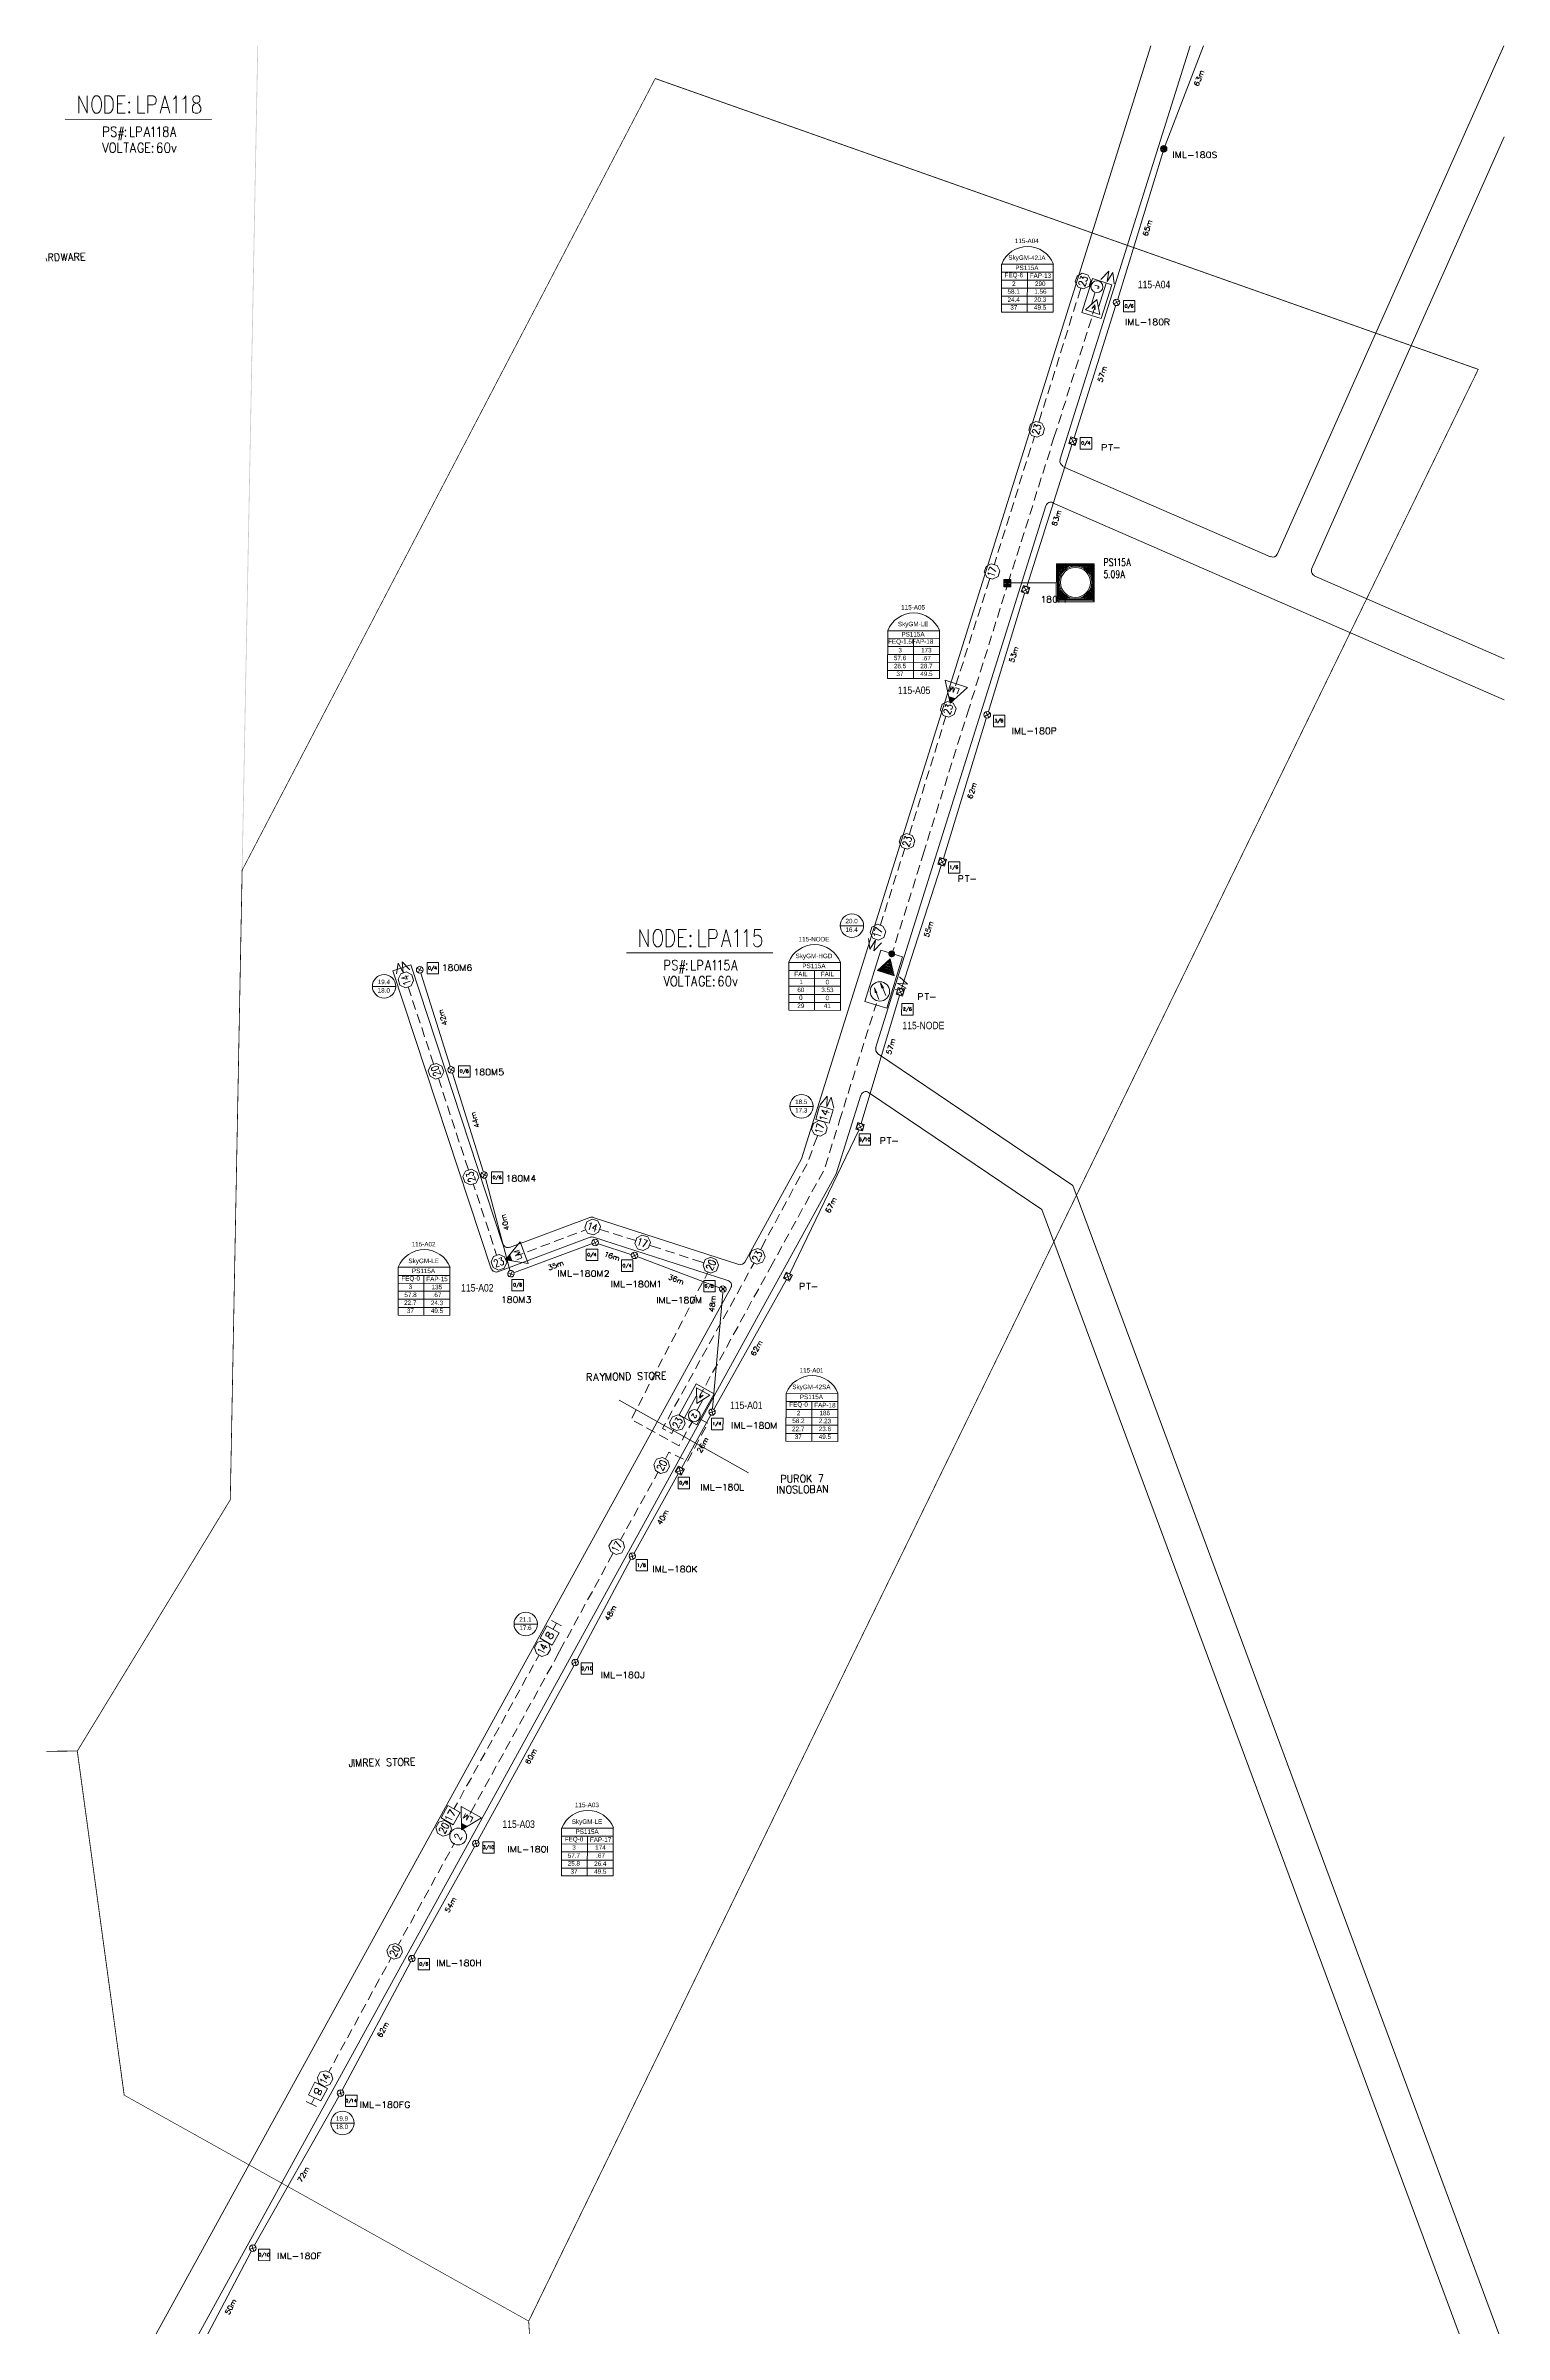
# Model space of a CAD drawing. Header units: millimetres. Extents: x 407 to 980, y 41 to 939.
import ezdxf

# ---------------------------------------------------------------- set-up
doc = ezdxf.new("R2010")
doc.units = ezdxf.units.MM
for name, color, linetype in [('PDF_Level 1', 1, 'Continuous'), ('PDF_Level 21', 1, 'Continuous'), ('PDF_Level 22', 1, 'Continuous'), ('PDF_Level 35', 1, 'Continuous'), ('PDF_RICKLEE_AMPBLOCK', 7, 'Continuous'), ('PDF_RICKLEE_POWERSUPPLY', 1, 'Continuous'), ('PDF_SKY-Lipa$0$LANDMARK', 7, 'Continuous'), ('PDF_SKY-Lipa$0$POLE NUMBER', 5, 'Continuous'), ('PDF_SKY-Lipa$0$RICKLEE_HOUSECOUNT', 3, 'Continuous'), ('PDF_Text', 7, 'Continuous')]:
    doc.layers.add(name, color=color, linetype=linetype)
for name, color, linetype, true_color in [('PDF_RICKLEE_COAXCABLE', 32, 'Continuous', 0xdd6e00), ('PDF_RICKLEE_ENDOFTAPOFFBLOCK', 132, 'Continuous', 0x00dddd), ('PDF_RICKLEE_NODEBOUNDARY', 92, 'Continuous', 0x00b800), ('PDF_RICKLEE_NODEDETAILS', 92, 'Continuous', 0x00b800), ('PDF_SKY-Lipa$0$RICKLEE_POLEPED', 8, 'Continuous', 0x767676), ('PDF_SKY-Lipa$0$RICKLEE_ROAD', 251, 'Continuous', 0x636466), ('PDF_SKY-Lipa$0$RICKLEE_STRAND', 8, 'Continuous', 0x767676), ('PDF_SKY-Lipa$0$RICKLEE_STRANDDISTANCE', 8, 'Continuous', 0x767676)]:
    doc.layers.add(name, color=color, linetype=linetype, true_color=true_color)
doc.styles.add('PDF Arial Narrow', font='ARIALN.TTF')
doc.styles.add('PDF ArialMT', font='arial.ttf')

msp = doc.modelspace()

# ---------------------------------------------------------------- linework, layer by layer
at = {"layer": 'PDF_Level 1', "lineweight": 9}
for points in [[(605.69, 321.09), (609.65, 319.02)], [(606.28, 317.73), (607.67, 320.1)], [(513.52, 130.42), (509.46, 132.39)], [(512.72, 133.78), (511.54, 131.41)]]:
    msp.add_lwpolyline(points, dxfattribs=at)
at = {"layer": 'PDF_Level 21', "lineweight": 9}
for points in [[(821.29, 847.43), (824.35, 850.6), (823.76, 846.54), (825.94, 850.1), (826.43, 845.75)], [(783.21, 726.78), (785.98, 729.64)], [(783.21, 729.64), (785.98, 726.78)], [(783.21, 729.25), (785.98, 729.25)], [(783.21, 728.95), (785.98, 728.95)], [(783.21, 728.56), (785.98, 728.56)], [(783.21, 728.16), (785.98, 728.16)], [(783.21, 727.76), (785.98, 727.76)], [(783.21, 727.37), (785.98, 727.37)], [(783.21, 727.07), (785.98, 727.07)], [(761.85, 683.46), (763.63, 682.86), (761.95, 683.36)], [(761.95, 683.26), (763.53, 682.77)], [(761.95, 683.16), (763.43, 682.67), (761.95, 683.06)], [(761.95, 682.96), (763.33, 682.57)], [(762.05, 682.86), (763.24, 682.47)], [(763.14, 682.37), (762.05, 682.77), (763.14, 682.47)], [(762.05, 682.67), (763.04, 682.27)], [(762.05, 682.57), (762.94, 682.27)], [(762.15, 682.37), (762.84, 682.17)], [(762.15, 682.27), (762.84, 682.07)], [(762.15, 682.17), (762.74, 682.07)], [(762.15, 682.07), (762.64, 681.97)], [(762.25, 681.97), (762.54, 681.88)], [(762.44, 681.78), (762.25, 681.88), (762.54, 681.78)], [(762.25, 681.78), (762.35, 681.68)], [(735.15, 587.13), (732.18, 583.97), (732.77, 588.12), (730.6, 584.56), (730.01, 588.81)], [(544.87, 574.87), (545.56, 579.12), (547.44, 575.46), (547.14, 579.61), (550.11, 576.45)], [(742.17, 573.78), (745.33, 570.81), (741.28, 571.31), (744.84, 569.23), (740.59, 568.64)], [(711.12, 523.54), (713.88, 526.9), (713.69, 522.75), (715.47, 526.51), (716.46, 522.25)], [(589.87, 462.52), (587.99, 462.81), (589.27, 464.4), (589.87, 462.52), (589.17, 464.3)], [(588.09, 463.01), (588.18, 462.81)], [(588.09, 462.91), (588.09, 462.81)], [(588.18, 463.11), (588.28, 462.81)], [(588.28, 463.21), (588.48, 462.72)], [(588.28, 463.11), (588.38, 462.81)], [(588.38, 463.41), (588.68, 462.72)], [(588.38, 463.31), (588.58, 462.72)], [(588.48, 463.51), (588.78, 462.72)], [(588.58, 463.51), (588.88, 462.72)], [(588.68, 463.71), (589.07, 462.62)], [(588.68, 463.61), (588.98, 462.72)], [(589.17, 462.62), (588.78, 463.8), (589.27, 462.62)], [(588.88, 463.9), (589.37, 462.62)], [(588.98, 464.1), (589.57, 462.62)], [(588.98, 464), (589.47, 462.62)], [(589.07, 464.2), (589.77, 462.52)], [(589.07, 464.1), (589.67, 462.52)], [(568.11, 236.04), (567.91, 236.14), (567.71, 236.34), (567.71, 236.53), (567.61, 236.73), (567.81, 237.13), (568.11, 237.23), (568.21, 237.23), (568.5, 237.23), (568.8, 237.13), (569, 236.83), (569.2, 236.44), (569.99, 234.95), (570.68, 236.14)], [(570.58, 241.28), (572.16, 240.39)], [(570.58, 241.18), (572.06, 240.29), (570.58, 241.08)], [(570.58, 240.99), (571.97, 240.19)], [(570.58, 240.89), (571.87, 240.19)], [(570.58, 240.79), (571.77, 240.09)], [(570.58, 240.69), (571.67, 240.09)], [(570.58, 240.59), (571.67, 240)], [(570.58, 240.49), (571.57, 240)], [(570.58, 240.39), (571.47, 239.9)], [(570.58, 240.29), (571.37, 239.9)], [(570.58, 240.19), (571.27, 239.8)], [(570.58, 240.09), (571.17, 239.7)], [(570.58, 240), (571.08, 239.7)], [(570.58, 239.9), (570.98, 239.6)], [(570.58, 239.8), (570.88, 239.6)], [(570.58, 239.7), (570.88, 239.5)], [(570.58, 239.6), (570.78, 239.5)], [(570.58, 239.5), (570.68, 239.4)]]:
    msp.add_lwpolyline(points, dxfattribs=at)
for points in [[(815.26, 835.47), (819.61, 839.52), (820.89, 833.69)], [(785.98, 726.78), (785.98, 729.64), (783.21, 729.64), (783.21, 726.78)], [(768.87, 687.32), (762.15, 681.18), (760.17, 690.18)], [(763.93, 682.96), (762.25, 681.48), (761.75, 683.66)], [(763.73, 682.96), (762.25, 681.58), (761.85, 683.56)], [(596.59, 461.23), (587.59, 462.72), (593.43, 469.74)], [(590.06, 462.42), (587.79, 462.81), (589.27, 464.5)], [(667.8, 409.51), (662.66, 406.34), (662.56, 412.38)], [(578.2, 243.75), (570.38, 239.01), (570.18, 248.11)], [(572.46, 240.39), (570.48, 239.2), (570.38, 241.48)], [(572.26, 240.39), (570.58, 239.4), (570.58, 241.38)]]:
    msp.add_lwpolyline(points, close=True, dxfattribs=at)
msp.add_circle((569.07, 236.39), 3.31, dxfattribs=at)
at = {"layer": 'PDF_Level 22', "lineweight": 9}
for points in [[(816.25, 849.11), (813.97, 849.81), (811.89, 848.72), (811.2, 846.44), (812.29, 844.37), (814.46, 843.67), (816.64, 844.76), (817.33, 847.04)], [(798.05, 790.96), (795.77, 791.65), (793.7, 790.57), (793, 788.29), (794.09, 786.21), (796.27, 785.52), (798.44, 786.61), (799.14, 788.88)], [(780.54, 735.18), (778.27, 735.87), (776.19, 734.79), (775.5, 732.51), (776.59, 730.44), (778.76, 729.74), (780.94, 730.83), (781.63, 733.01)], [(763.33, 681.08), (761.06, 681.78), (758.98, 680.69), (758.29, 678.51), (759.38, 676.34), (761.55, 675.65), (763.73, 676.73), (764.42, 679.01)], [(747.21, 629.26), (744.94, 629.95), (742.86, 628.87), (742.07, 626.59), (743.26, 624.51), (745.43, 623.82), (747.61, 624.91), (748.3, 627.18)], [(735.74, 593.56), (733.57, 594.35), (731.39, 593.26), (730.7, 590.99), (731.79, 588.91), (734.06, 588.12), (736.14, 589.21), (736.83, 591.48)], [(548.72, 575.66), (546.55, 574.87), (545.46, 572.79), (546.15, 570.52), (548.33, 569.43), (550.6, 570.22), (551.59, 572.3), (550.9, 574.57)], [(560.59, 539.76), (558.32, 539.07), (557.23, 536.89), (558.02, 534.71), (560.1, 533.63), (562.37, 534.32), (563.46, 536.49), (562.67, 538.67)], [(558.61, 537.19), (558.91, 536.99), (559.31, 536.89), (560, 536.99), (560.39, 537.19), (561.09, 537.48), (561.38, 537.78), (561.38, 538.18), (561.38, 538.37), (561.09, 538.57), (560.69, 538.67), (560, 538.57), (559.6, 538.37), (558.91, 538.08), (558.61, 537.78), (558.61, 537.38)], [(709.34, 517.8), (710.82, 523.14), (716.16, 521.56), (714.68, 516.32)], [(712.8, 516.71), (710.52, 517.31), (708.45, 516.22), (707.75, 513.95), (708.94, 511.87), (711.21, 511.18), (713.29, 512.36), (713.88, 514.64)], [(574.24, 498.22), (571.97, 497.53), (570.88, 495.35), (571.67, 493.18), (573.75, 492.09), (576.02, 492.78), (577.11, 494.96), (576.32, 497.13)], [(624.18, 473.59), (624.97, 475.77), (623.89, 477.95), (621.61, 478.64), (619.54, 477.55), (618.74, 475.28), (619.83, 473.2), (622.11, 472.51)], [(643.77, 467.36), (644.56, 469.64), (643.47, 471.72), (641.19, 472.41), (639.12, 471.32), (638.33, 469.14), (639.41, 466.97), (641.69, 466.28)], [(688.67, 466.18), (686.59, 467.17), (684.31, 466.38), (683.33, 464.2), (684.12, 462.02), (686.19, 461.03), (688.47, 461.73), (689.46, 463.9)], [(588.09, 461.63), (587.29, 463.8), (585.12, 464.79), (582.94, 464), (581.95, 461.83), (582.75, 459.65), (584.92, 458.66), (587.1, 459.45)], [(670.37, 462.72), (668.19, 463.71), (666.02, 462.81), (665.13, 460.54), (666.02, 458.36), (668.19, 457.47), (670.37, 458.36), (671.26, 460.54)], [(667.3, 462.02), (667.3, 461.73), (667.6, 461.43), (668.19, 461.03), (668.59, 460.84), (669.18, 460.74), (669.68, 460.74), (669.97, 460.94), (669.97, 461.13), (669.97, 461.53), (669.68, 461.83), (669.08, 462.22), (668.69, 462.32), (668.09, 462.52), (667.6, 462.52), (667.3, 462.22)], [(657.51, 400.61), (655.44, 401.79), (653.16, 401.1), (651.97, 399.03), (652.67, 396.75), (654.74, 395.66), (657.02, 396.26), (658.11, 398.33)], [(651.28, 383.89), (649.21, 385.08), (646.93, 384.39), (645.84, 382.31), (646.44, 380.04), (648.51, 378.85), (650.79, 379.54), (651.97, 381.62)], [(648.12, 383.6), (648.12, 383.2), (648.31, 382.81), (648.91, 382.41), (649.3, 382.21), (649.9, 382.01), (650.39, 381.92), (650.69, 382.11), (650.79, 382.31), (650.79, 382.71), (650.49, 383.1), (650, 383.5), (649.6, 383.7), (648.91, 383.89), (648.51, 383.89), (648.22, 383.7)], [(633.78, 352.05), (631.7, 353.24), (629.43, 352.54), (628.24, 350.47), (628.93, 348.19), (631.01, 347.1), (633.28, 347.7), (634.37, 349.77)], [(601.24, 314.17), (603.91, 319.02), (608.66, 316.35), (605.99, 311.5)], [(603.51, 315.75), (603.41, 315.26), (603.61, 315.06), (603.91, 314.96), (604.21, 314.86), (604.4, 315.06), (604.8, 315.46), (605.2, 315.75), (605.49, 315.95), (605.89, 315.85), (606.18, 315.65), (606.38, 315.46), (606.48, 315.26), (606.38, 314.76), (606.09, 314.37), (605.79, 314.07), (605.59, 313.97), (605.29, 313.97), (604.9, 314.17), (604.7, 314.47), (604.6, 314.86), (604.7, 315.26), (604.8, 315.85), (604.9, 316.15), (604.7, 316.35), (604.4, 316.54), (604.11, 316.54), (603.81, 316.25)], [(604.6, 312.09), (602.52, 313.18), (600.25, 312.59), (599.06, 310.51), (599.76, 308.24), (601.83, 307.05), (604.11, 307.74), (605.29, 309.82)], [(565.83, 241.48), (563.76, 242.67), (561.48, 241.97), (560.3, 239.9), (560.99, 237.62), (563.06, 236.53), (565.34, 237.13), (566.43, 239.2)], [(562.37, 243.66), (564.94, 248.5), (569.79, 245.83), (567.12, 240.99)], [(562.67, 241.18), (562.57, 240.79), (562.87, 240.49), (563.46, 240), (563.76, 239.8), (564.45, 239.6), (564.94, 239.6), (565.14, 239.8), (565.24, 240), (565.34, 240.29), (565.04, 240.69), (564.45, 241.08), (564.15, 241.28), (563.46, 241.58), (562.97, 241.58), (562.77, 241.38)], [(546.55, 193.22), (544.47, 194.4), (542.2, 193.71), (541.11, 191.63), (541.7, 189.36), (543.78, 188.27), (546.05, 188.87), (547.24, 190.94)], [(543.38, 192.92), (543.38, 192.62), (543.58, 192.23), (544.17, 191.73), (544.57, 191.54), (545.16, 191.34), (545.66, 191.34), (545.95, 191.54), (546.05, 191.73), (546.05, 192.03), (545.76, 192.43), (545.26, 192.82), (544.87, 193.02), (544.17, 193.32), (543.78, 193.32), (543.48, 193.12)], [(519.25, 143.37), (517.18, 144.46), (514.9, 143.87), (513.81, 141.79), (514.41, 139.51), (516.48, 138.33), (518.76, 139.02), (519.94, 141.1)], [(517.77, 137.44), (515.2, 132.59), (510.35, 135.06), (512.82, 140.01)], [(515.49, 135.86), (515.49, 136.25), (515.4, 136.55), (515.1, 136.65), (514.8, 136.65), (514.5, 136.45), (514.11, 136.05), (513.81, 135.76), (513.42, 135.66), (513.12, 135.66), (512.82, 135.86), (512.63, 136.05), (512.53, 136.25), (512.63, 136.65), (512.82, 137.24), (513.12, 137.54), (513.32, 137.54), (513.71, 137.54), (514.01, 137.34), (514.21, 137.14), (514.31, 136.75), (514.31, 136.35), (514.11, 135.76), (514.11, 135.46), (514.31, 135.16), (514.6, 135.06), (514.9, 135.06), (515.2, 135.36)]]:
    msp.add_lwpolyline(points, close=True, dxfattribs=at)
for points in [[(813.08, 845.36), (812.88, 845.45), (812.68, 845.65), (812.59, 845.75), (812.49, 845.95), (812.59, 846.34), (812.78, 846.54), (812.98, 846.64), (813.28, 846.64), (813.57, 846.54), (813.77, 846.34), (814.07, 846.05), (815.06, 844.66), (815.55, 846.05)], [(812.98, 847.63), (813.38, 848.72), (814.27, 847.83), (814.37, 848.12), (814.46, 848.32), (814.66, 848.32), (815.06, 848.32), (815.36, 848.22), (815.75, 848.03), (815.95, 847.73), (815.95, 847.43), (815.85, 847.14), (815.65, 846.84), (815.45, 846.74), (815.16, 846.74)], [(818.92, 845.16), (820.2, 844.76), (820.4, 844.56), (820.4, 844.47), (820.5, 844.27), (820.4, 844.17), (820.3, 843.97), (820.2, 843.97), (819.9, 843.97), (819.81, 843.97)], [(794.78, 789.48), (795.18, 790.57), (796.07, 789.68), (796.17, 789.97), (796.37, 790.17), (796.47, 790.17), (796.86, 790.17), (797.16, 790.07), (797.55, 789.87), (797.75, 789.58), (797.75, 789.28), (797.65, 788.98), (797.45, 788.69), (797.26, 788.59), (796.96, 788.59)], [(794.88, 787.2), (794.69, 787.3), (794.49, 787.5), (794.39, 787.6), (794.29, 787.8), (794.39, 788.19), (794.59, 788.39), (794.78, 788.49), (795.08, 788.49), (795.38, 788.39), (795.58, 788.19), (795.87, 787.9), (796.86, 786.51), (797.36, 787.9)], [(777.28, 731.62), (777.18, 731.82), (776.88, 732.22), (779.65, 731.33)], [(777.18, 733.3), (777.67, 734.69), (780.05, 732.81)], [(760.07, 677.43), (759.97, 677.43), (759.77, 677.62), (759.67, 677.82), (759.58, 678.02), (759.67, 678.41), (759.87, 678.51), (760.07, 678.61), (760.37, 678.61), (760.66, 678.51), (760.86, 678.41), (761.16, 678.02), (762.15, 676.63), (762.64, 678.02)], [(760.17, 679.7), (760.47, 680.79), (761.36, 679.8), (761.46, 680.1), (761.65, 680.29), (761.75, 680.39), (762.25, 680.29), (762.44, 680.19), (762.84, 680), (763.04, 679.7), (763.04, 679.4), (762.94, 679.11), (762.74, 678.81), (762.54, 678.81), (762.25, 678.81)], [(743.95, 627.78), (744.35, 628.87), (745.24, 627.98), (745.24, 628.27), (745.43, 628.37), (745.63, 628.47), (746.03, 628.47), (746.32, 628.37), (746.72, 628.17), (746.92, 627.88), (746.92, 627.48), (746.82, 627.18), (746.62, 626.99), (746.42, 626.89), (746.13, 626.89)], [(744.05, 625.5), (743.85, 625.6), (743.65, 625.7), (743.55, 625.9), (743.46, 626.1), (743.55, 626.49), (743.75, 626.69), (743.95, 626.69), (744.25, 626.69), (744.54, 626.69), (744.74, 626.49), (745.04, 626.2), (746.03, 624.81), (746.52, 626.1)], [(732.48, 591.78), (732.87, 593.16), (735.35, 591.28)], [(732.48, 590), (732.38, 590.3), (732.08, 590.69), (734.85, 589.8)], [(549.61, 574.08), (546.84, 573.19), (549.02, 572.79), (548.53, 574.27)], [(548.23, 570.81), (548.03, 570.91), (547.54, 571.11), (550.21, 572)], [(560.1, 535.01), (560, 534.91), (559.7, 535.01), (559.5, 535.01), (559.31, 535.21), (559.21, 535.6), (559.31, 535.8), (559.4, 535.9), (559.6, 536.1), (559.9, 536.2), (560.2, 536.2), (560.59, 536.1), (562.27, 535.6), (561.78, 536.99)], [(714.58, 520.47), (711.71, 521.36), (713.19, 519.58), (713.79, 521.36)], [(709.63, 513.06), (709.53, 513.25), (709.24, 513.65), (712.01, 512.96)], [(709.53, 514.74), (709.93, 516.12), (712.4, 514.44)], [(711.31, 518), (711.31, 518.3), (711.02, 518.79), (713.79, 518)], [(572.46, 495.25), (572.16, 496.24), (573.35, 496.04), (573.25, 496.34), (573.35, 496.54), (573.45, 496.74), (573.75, 496.94), (574.04, 497.03), (574.44, 497.03), (574.83, 496.94), (575.03, 496.74), (575.13, 496.44), (575.03, 496.04), (575.03, 495.95), (574.73, 495.75)], [(573.84, 493.37), (573.65, 493.37), (573.35, 493.37), (573.25, 493.37), (573.05, 493.57), (572.86, 493.97), (572.95, 494.17), (573.05, 494.36), (573.25, 494.46), (573.55, 494.56), (573.84, 494.56), (574.34, 494.56), (575.92, 493.97), (575.43, 495.35)], [(620.62, 476.86), (620.82, 476.96), (621.32, 477.25), (620.43, 474.49)], [(622.5, 473.79), (623.29, 476.56), (621.81, 475.08), (623.19, 474.58)], [(640.21, 470.63), (640.5, 470.73), (640.9, 471.02), (640.01, 468.25)], [(641.99, 470.63), (643.37, 470.23), (641.49, 467.76)], [(583.24, 461.83), (583.14, 461.92), (583.14, 462.22), (583.24, 462.42), (583.34, 462.62), (583.73, 462.81), (584.03, 462.72), (584.13, 462.62), (584.33, 462.42), (584.43, 462.12), (584.43, 461.83), (584.33, 461.43), (583.93, 459.75), (585.22, 460.24)], [(585.02, 463.21), (586.11, 463.61), (585.91, 462.42), (586.21, 462.52), (586.4, 462.42), (586.5, 462.32), (586.8, 462.02), (586.9, 461.73), (586.9, 461.33), (586.8, 461.03), (586.6, 460.74), (586.31, 460.64), (586.01, 460.64), (585.81, 460.74), (585.61, 461.03)], [(666.91, 459.45), (666.81, 459.45), (666.61, 459.65), (666.51, 459.85), (666.41, 460.05), (666.61, 460.44), (666.81, 460.64), (667.01, 460.64), (667.3, 460.64), (667.5, 460.54), (667.7, 460.34), (668, 459.95), (668.89, 458.46), (669.48, 459.85)], [(685.01, 462.91), (684.91, 463.01), (684.71, 463.21), (684.61, 463.31), (684.61, 463.61), (684.81, 464), (685.01, 464.1), (685.11, 464.1), (685.4, 464.1), (685.7, 464), (685.9, 463.8), (686.19, 463.41), (686.98, 461.92), (687.58, 463.21)], [(685.3, 465.19), (685.8, 466.18), (686.59, 465.19), (686.69, 465.49), (686.89, 465.58), (687.08, 465.58), (687.48, 465.49), (687.78, 465.39), (688.07, 465.09), (688.27, 464.79), (688.17, 464.5), (688.07, 464.2), (687.87, 464), (687.68, 463.9), (687.38, 464)], [(653.66, 397.64), (653.56, 397.74), (653.36, 397.94), (653.26, 398.04), (653.26, 398.33), (653.46, 398.63), (653.66, 398.83), (653.85, 398.83), (654.15, 398.73), (654.35, 398.63), (654.55, 398.43), (654.84, 398.04), (655.53, 396.45), (656.23, 397.74)], [(654.05, 399.82), (654.64, 400.81), (655.34, 399.82), (655.44, 400.01), (655.63, 400.21), (655.83, 400.21), (656.23, 400.11), (656.52, 399.92), (656.82, 399.62), (656.92, 399.32), (656.92, 399.03), (656.72, 398.73), (656.52, 398.53), (656.33, 398.53), (656.03, 398.53)], [(662.36, 401.7), (662.46, 401.6), (662.56, 401.5), (662.56, 401.4), (662.56, 401.2), (662.46, 400.9), (662.26, 400.81), (662.16, 400.71), (661.96, 400.71), (661.77, 400.81), (661.67, 401), (661.57, 401.3), (661.27, 402.39), (660.68, 401.4)], [(647.52, 380.93), (647.33, 381.03), (647.13, 381.22), (647.13, 381.42), (647.13, 381.62), (647.33, 382.01), (647.52, 382.11), (647.62, 382.11), (647.92, 382.11), (648.22, 382.01), (648.41, 381.72), (648.61, 381.42), (649.4, 379.84), (650.1, 381.12)], [(630.12, 350.96), (630.81, 352.25), (632.89, 349.87)], [(629.82, 349.28), (629.82, 349.48), (629.52, 349.97), (632.1, 348.59)], [(600.65, 309.23), (600.65, 309.42), (600.45, 309.92), (602.92, 308.53)], [(604.01, 310.41), (601.44, 311.8), (602.62, 309.92), (603.41, 311.3)], [(564.35, 243.46), (564.35, 243.75), (564.15, 244.25), (566.72, 242.86)], [(564.84, 245.44), (565.73, 247.02), (567.61, 244.55)], [(561.98, 238.61), (561.88, 238.61), (561.68, 238.91), (561.58, 239.01), (561.58, 239.3), (561.78, 239.6), (561.98, 239.8), (562.17, 239.8), (562.47, 239.7), (562.77, 239.6), (562.87, 239.4), (563.16, 239.01), (563.86, 237.42), (564.55, 238.71)], [(542.79, 190.35), (542.59, 190.35), (542.39, 190.65), (542.39, 190.74), (542.3, 191.04), (542.49, 191.34), (542.79, 191.54), (542.89, 191.54), (543.19, 191.44), (543.48, 191.34), (543.68, 191.14), (543.88, 190.74), (544.57, 189.16), (545.36, 190.45)], [(515.3, 140.4), (515.3, 140.7), (515.1, 141.2), (517.57, 139.81)], [(518.66, 141.69), (516.09, 143.08), (517.27, 141.2), (518.07, 142.58)]]:
    msp.add_lwpolyline(points, dxfattribs=at)
at = {"layer": 'PDF_Level 22', "color": 7, "lineweight": 9}
for points in [[(813.77, 834.48), (817.93, 847.73), (825.54, 845.36), (821.39, 832.1)], [(669.48, 410.1), (662.75, 397.94), (655.73, 401.79), (662.46, 413.96)]]:
    msp.add_lwpolyline(points, close=True, dxfattribs=at)
for points in [[(820.4, 836.75), (823.27, 845.95)], [(817.63, 837.74), (818.92, 842.09)], [(817.73, 835.96), (818.92, 837.44), (819.01, 835.56)], [(818.22, 836.45), (819.01, 836.16)], [(764.03, 687.22), (763.33, 685.34), (763.24, 687.51), (761.85, 685.73), (762.54, 687.71)], [(764.92, 684.74), (765.61, 686.72), (764.42, 687.12)], [(593.43, 464.99), (591.55, 464.3), (593.23, 465.68), (590.95, 465.78), (592.93, 466.47)], [(592.14, 462.72), (594.02, 463.41), (593.62, 464.5)], [(662.46, 409.21), (657.91, 400.71)], [(665.03, 407.73), (662.85, 403.67)], [(665.23, 409.61), (663.84, 408.42), (664.14, 410.2)], [(664.73, 409.21), (664.04, 409.61)], [(573.35, 244.55), (572.36, 242.77), (572.66, 244.94), (570.98, 243.56), (571.97, 245.34)], [(573.84, 241.97), (574.83, 243.75), (573.75, 244.35)]]:
    msp.add_lwpolyline(points, dxfattribs=at)
for centre in [(819.69, 844.55), (661.74, 401.56)]:
    msp.add_circle(centre, 2.32, dxfattribs=at)
at = {"layer": 'PDF_Level 35', "color": 7, "lineweight": 9}
for points in [[(728.62, 564.09), (734.85, 584.26), (743.46, 581.59), (737.22, 561.42)], [(738.12, 583.08), (739.3, 583.77), (740.19, 582.28), (739.01, 581.59)]]:
    msp.add_lwpolyline(points, close=True, dxfattribs=at)
for points in [[(740.19, 582.48), (738.71, 581.69), (738.02, 582.88), (739.5, 583.77), (740.19, 582.58)], [(739.01, 583.77), (738.21, 583.37)], [(739.8, 581.89), (738.71, 583.77)], [(739.99, 581.99), (738.91, 583.77)], [(740.09, 582.09), (739.1, 583.77)], [(739.7, 583.67), (738.02, 582.68)], [(739.9, 583.57), (738.02, 582.48)], [(740.19, 582.78), (738.51, 581.79), (738.02, 582.58)], [(738.12, 582.28), (739.99, 583.37)], [(739.2, 581.59), (738.21, 583.27)], [(740.09, 583.27), (738.21, 582.19)], [(739.4, 581.59), (738.31, 583.47)], [(738.31, 581.99), (740.19, 583.08)], [(739.5, 581.69), (738.41, 583.57)], [(740.19, 582.98), (738.41, 581.89)], [(739.7, 581.79), (738.61, 583.67)], [(739.99, 582.09), (739.3, 581.59)], [(740.19, 582.88), (739.8, 583.57)], [(734.16, 564.78), (732.38, 569.43)], [(736.83, 566.46), (734.85, 571.11)]]:
    msp.add_lwpolyline(points, dxfattribs=at)
at = {"layer": 'PDF_Level 35', "lineweight": 9}
for points in [[(733.57, 576.25), (738.51, 580.8), (740.09, 574.18)], [(734.06, 576.35), (738.31, 580.31), (739.6, 574.57)], [(732.77, 567.45), (732.38, 569.43), (733.37, 567.65), (732.97, 567.94)], [(735.35, 569.23), (734.75, 571.21), (735.94, 569.43), (735.44, 569.72)]]:
    msp.add_lwpolyline(points, close=True, dxfattribs=at)
for points in [[(739.6, 574.87), (734.26, 576.45)], [(739.5, 575.16), (734.46, 576.65)], [(739.5, 575.36), (734.65, 576.85)], [(739.4, 575.66), (734.85, 577.04)], [(739.3, 575.96), (735.05, 577.24)], [(739.3, 576.15), (735.25, 577.44)], [(739.2, 576.45), (735.44, 577.64)], [(739.1, 576.75), (735.74, 577.83)], [(739.1, 577.04), (735.84, 578.03)], [(739.01, 577.24), (736.04, 578.23)], [(738.91, 577.64), (736.33, 578.43)], [(738.91, 577.93), (736.53, 578.63)], [(738.81, 578.23), (736.83, 578.82)], [(738.71, 578.53), (737.03, 579.02)], [(738.71, 578.82), (737.32, 579.32)], [(738.61, 579.12), (737.42, 579.52)], [(738.51, 579.42), (737.72, 579.71)], [(738.51, 579.61), (737.92, 579.81)], [(738.41, 579.91), (738.02, 580.01)], [(732.77, 567.85), (732.38, 569.23), (733.07, 567.94)], [(732.68, 567.65), (732.87, 568.04), (733.37, 567.75)], [(733.27, 567.85), (732.87, 568.04), (732.77, 567.55)], [(735.35, 569.63), (734.85, 571.01), (735.54, 569.72)], [(735.74, 569.63), (735.35, 569.82), (735.25, 569.43)], [(735.84, 569.53), (735.44, 569.82), (735.25, 569.33)]]:
    msp.add_lwpolyline(points, dxfattribs=at)
at = {"layer": 'PDF_Level 35', "color": 7, "lineweight": 9}
for centre, radius in [((739.18, 582.75), 1.14), ((734.53, 568.02), 3.81)]:
    msp.add_circle(centre, radius, dxfattribs=at)
at = {"layer": 'PDF_RICKLEE_AMPBLOCK', "lineweight": 9}
for points in [[(802.5, 834.58), (802.5, 853.37), (782.22, 853.37), (782.22, 834.58)], [(757.89, 690.78), (757.89, 709.57), (737.62, 709.57), (737.52, 690.78)], [(719.03, 560.53), (719.03, 579.42), (698.75, 579.42), (698.75, 560.63)], [(565.73, 440.86), (565.83, 459.75), (545.56, 459.75), (545.46, 440.96)], [(718.04, 391.41), (718.04, 410.2), (697.76, 410.3), (697.67, 391.51)], [(629.92, 220.91), (629.92, 239.7), (609.65, 239.7), (609.65, 220.91)]]:
    msp.add_lwpolyline(points, close=True, dxfattribs=at)
for points in [[(782.22, 850.3), (802.5, 850.3)], [(782.22, 847.14), (802.5, 847.14)], [(792.41, 850.3), (792.31, 834.58)], [(782.22, 843.97), (802.5, 843.97)], [(782.22, 840.9), (802.5, 840.81)], [(782.22, 837.74), (802.5, 837.74)], [(737.62, 706.5), (757.89, 706.4)], [(737.62, 703.34), (757.89, 703.34)], [(747.71, 706.5), (747.71, 690.78)], [(737.52, 693.94), (757.89, 693.94)], [(737.62, 700.17), (757.89, 700.17)], [(737.62, 697.11), (757.89, 697.01)], [(698.75, 576.25), (719.03, 576.25)], [(708.84, 576.25), (708.84, 560.63)], [(698.75, 573.19), (719.03, 573.09)], [(698.75, 570.02), (719.03, 570.02)], [(698.75, 566.86), (719.03, 566.86)], [(698.75, 563.69), (719.03, 563.69)], [(545.46, 456.58), (565.83, 456.58)], [(545.46, 453.52), (565.83, 453.42)], [(545.46, 450.35), (565.83, 450.35)], [(555.65, 456.58), (555.65, 440.96)], [(545.46, 447.19), (565.83, 447.19)], [(545.46, 444.02), (565.73, 444.02)], [(697.76, 407.13), (718.04, 407.13)], [(707.85, 407.13), (707.85, 391.41)], [(697.67, 400.9), (718.04, 400.81)], [(697.67, 397.74), (718.04, 397.74)], [(697.76, 403.97), (718.04, 403.97)], [(697.67, 394.57), (718.04, 394.57)], [(609.65, 236.53), (629.92, 236.53)], [(619.83, 236.53), (619.73, 220.91)], [(609.65, 233.47), (629.92, 233.37)], [(609.65, 230.3), (629.92, 230.3)], [(609.65, 227.14), (629.92, 227.14)], [(609.65, 223.97), (629.92, 223.97)]]:
    msp.add_lwpolyline(points, dxfattribs=at)
for centre in [(792.49, 849.39), (747.79, 705.59), (708.92, 575.43), (555.72, 455.76), (707.93, 406.31), (619.91, 235.7)]:
    msp.add_arc(centre, 10.93, 21.66912, 158.17423, dxfattribs=at)
at = {"layer": 'PDF_RICKLEE_COAXCABLE', "lineweight": 0}
for points in [[(811.6, 838.33), (810.51, 834.77)], [(813.38, 843.97), (812.19, 840.11)], [(818.03, 833.78), (819.01, 836.75)], [(808.23, 827.55), (807.15, 823.99)], [(809.92, 832.99), (808.83, 829.33)], [(814.66, 823.1), (815.85, 826.66)], [(816.34, 828.44), (817.53, 832)], [(806.55, 822.21), (805.47, 818.65)], [(812.98, 817.66), (814.17, 821.22)], [(803.19, 811.43), (802.1, 807.87)], [(804.87, 816.87), (803.78, 813.21)], [(809.62, 806.98), (810.81, 810.54)], [(811.3, 812.32), (812.49, 815.88)], [(799.83, 800.75), (798.74, 797.19)], [(801.51, 806.09), (800.42, 802.53)], [(806.26, 796.2), (807.44, 799.76)], [(807.94, 801.54), (809.12, 805.2)], [(798.15, 795.41), (796.96, 791.46)], [(804.58, 790.86), (805.76, 794.42)], [(793.8, 781.37), (792.61, 777.71)], [(795.18, 785.82), (794.39, 783.15)], [(801.81, 782.06), (803.09, 786.12), (804.08, 789.08)], [(792.11, 775.93), (790.93, 772.37)], [(798.44, 771.28), (799.53, 774.84)], [(800.12, 776.62), (801.31, 780.18)], [(788.75, 765.25), (787.56, 761.69)], [(790.43, 770.59), (789.25, 767.03)], [(795.08, 760.6), (796.17, 764.16)], [(796.76, 765.94), (797.85, 769.5)], [(785.39, 754.47), (784.2, 750.91)], [(787.07, 759.91), (785.88, 756.25)], [(793.4, 755.16), (794.49, 758.72)], [(783.71, 749.13), (782.52, 745.57)], [(789.94, 744.48), (791.12, 748.04)], [(791.72, 749.82), (792.81, 753.38)], [(780.34, 738.45), (779.45, 735.68)], [(782.03, 743.79), (780.84, 740.23)], [(786.58, 733.7), (787.76, 737.36)], [(788.26, 739.14), (789.44, 742.7)], [(777.67, 730.04), (776.39, 725.98)], [(784, 725.49), (784.7, 727.86), (785.98, 731.92)], [(774.11, 718.77), (772.93, 715.2)], [(775.8, 724.2), (774.61, 720.55)], [(782.32, 720.15), (783.41, 723.71)], [(772.33, 713.42), (771.25, 709.86)], [(778.96, 709.37), (780.05, 713.03)], [(780.64, 714.81), (781.73, 718.37)], [(768.97, 702.74), (767.78, 699.18)], [(770.65, 708.08), (769.56, 704.52)], [(775.6, 698.69), (776.78, 702.25)], [(777.28, 704.03), (778.37, 707.59)], [(765.51, 691.96), (764.22, 687.91)], [(767.29, 697.4), (766.1, 693.74)], [(773.92, 693.25), (775.1, 696.91)], [(770.55, 682.57), (771.74, 686.13)], [(772.24, 687.91), (773.42, 691.47)], [(760.47, 676.04), (759.38, 672.58)], [(766.7, 670.21), (767.88, 673.77)], [(768.38, 675.55), (769.27, 678.41), (770.06, 680.79)], [(757.2, 665.46), (756.11, 661.8)], [(758.88, 670.8), (757.8, 667.24)], [(765.02, 664.87), (766.2, 668.43)], [(755.52, 660.02), (754.43, 656.46)], [(761.65, 654.09), (762.74, 657.65)], [(763.33, 659.43), (764.52, 663.09)], [(752.16, 649.34), (751.07, 645.68)], [(753.84, 654.68), (752.75, 651.12)], [(758.29, 643.4), (759.38, 646.96)], [(759.97, 648.74), (761.06, 652.31)], [(748.9, 638.56), (747.71, 635)], [(750.48, 643.9), (749.39, 640.34)], [(756.61, 637.96), (757.7, 641.62)], [(747.21, 633.22), (746.13, 629.76)], [(753.25, 627.28), (754.33, 630.84)], [(754.93, 632.62), (756.02, 636.18)], [(744.35, 624.12), (743.26, 620.76)], [(750.77, 619.27), (751.76, 622.64), (752.65, 625.5)], [(740.98, 613.64), (739.8, 609.98)], [(742.66, 618.98), (741.58, 615.42)], [(747.41, 608.59), (748.5, 612.15)], [(749.09, 613.93), (750.18, 617.49)], [(737.52, 602.86), (736.43, 599.3)], [(739.2, 608.2), (738.12, 604.64)], [(745.73, 603.15), (746.82, 606.71)], [(735.84, 597.52), (734.75, 594.15)], [(742.37, 592.47), (743.46, 596.03)], [(744.05, 597.81), (745.14, 601.37)], [(739.01, 581.99), (740.09, 585.25)], [(740.69, 587.13), (741.77, 590.69)], [(550.6, 566.26), (549.42, 569.82)], [(552.38, 560.92), (551.2, 564.48)], [(554.16, 555.58), (552.98, 559.14)], [(731.69, 558.35), (730.5, 554.79)], [(733.17, 563.3), (732.18, 560.23)], [(555.84, 550.24), (554.76, 553.8)], [(557.62, 544.9), (556.44, 548.46)], [(729.91, 553.01), (728.82, 549.45)], [(559.4, 539.56), (558.22, 543.12)], [(726.54, 542.33), (725.46, 538.77)], [(728.23, 547.67), (727.14, 544.11)], [(562.47, 530.26), (561.28, 534.02)], [(723.18, 531.55), (722.09, 527.99)], [(724.86, 536.89), (723.77, 533.33)], [(564.25, 524.92), (563.06, 528.48)], [(565.93, 519.58), (564.84, 523.14)], [(721.5, 526.21), (720.41, 522.65)], [(567.71, 514.24), (566.53, 517.8)], [(569.49, 508.9), (568.31, 512.46)], [(717.54, 513.55), (716.46, 509.99)], [(719.82, 520.87), (718.83, 517.7), (718.14, 515.33)], [(571.27, 503.56), (570.09, 507.12)], [(706.67, 502.08), (707.95, 505.64)], [(708.54, 507.42), (710.13, 511.57)], [(715.86, 508.21), (714.77, 504.65)], [(573.05, 498.02), (571.87, 501.78)], [(701.42, 492.09), (703.2, 495.45)], [(704.19, 497.03), (705.97, 500.4)], [(712.4, 497.53), (710.52, 494.26)], [(714.18, 502.87), (713.09, 499.21)], [(575.72, 490.11), (574.93, 492.48)], [(577.5, 484.77), (576.32, 488.33)], [(696.08, 482.2), (697.86, 485.56)], [(698.75, 487.14), (700.53, 490.51)], [(706.96, 487.64), (705.18, 484.37)], [(709.63, 492.58), (707.85, 489.32)], [(579.28, 479.43), (578.1, 482.99)], [(581.06, 474.09), (579.88, 477.65)], [(693.41, 477.25), (695.19, 480.62)], [(701.52, 477.85), (699.74, 474.58)], [(704.19, 482.79), (702.41, 479.43)], [(582.75, 468.75), (581.56, 472.31)], [(599.76, 467.17), (596.29, 465.88)], [(605, 469.14), (601.54, 467.86)], [(610.34, 471.12), (606.78, 469.84)], [(615.58, 473.1), (612.02, 471.81)], [(619.14, 474.49), (617.36, 473.79)], [(628.14, 473.5), (624.78, 474.58)], [(633.48, 471.81), (629.92, 473)], [(638.72, 470.23), (635.26, 471.32)], [(648.61, 466.97), (644.36, 468.35)], [(687.78, 466.77), (689.85, 470.73)], [(690.74, 472.31), (692.52, 475.67)], [(696.08, 467.96), (694.3, 464.69)], [(698.85, 472.9), (696.97, 469.64)], [(584.13, 464.5), (583.34, 466.97)], [(594.51, 465.19), (592.63, 464.5)], [(653.95, 465.29), (650.39, 466.38)], [(659.29, 463.51), (655.73, 464.69)], [(665.42, 461.53), (661.07, 462.91)], [(683.92, 459.25), (685.2, 461.53)], [(693.41, 463.01), (692.23, 460.94), (690.54, 457.87)], [(663.15, 450.45), (664.93, 453.72)], [(665.82, 455.4), (667.11, 457.97)], [(678.48, 449.36), (680.26, 452.63)], [(681.25, 454.31), (683.03, 457.57)], [(686.98, 451.34), (685.11, 447.98)], [(689.65, 456.19), (687.87, 452.93)], [(658.01, 440.46), (659.69, 443.83)], [(660.58, 445.41), (662.26, 448.77)], [(673.04, 439.57), (674.82, 442.84)], [(675.81, 444.42), (677.59, 447.78)], [(681.54, 441.45), (679.76, 438.19)], [(684.22, 446.4), (682.44, 443.04)], [(652.77, 430.48), (654.55, 433.84)], [(655.34, 435.42), (657.12, 438.78)], [(667.6, 429.68), (669.38, 432.95)], [(670.27, 434.63), (672.15, 437.89)], [(676.11, 431.56), (674.33, 428.3)], [(678.87, 436.51), (677, 433.24)], [(647.52, 420.49), (649.3, 423.85)], [(650.19, 425.53), (651.88, 428.79)], [(662.16, 419.89), (663.94, 423.16)], [(664.83, 424.74), (666.71, 428.1)], [(673.44, 426.62), (671.66, 423.35)], [(642.38, 410.5), (644.06, 413.86)], [(644.95, 415.54), (646.73, 418.81)], [(656.72, 410), (658.5, 413.27)], [(659.39, 414.95), (661.27, 418.21)], [(668, 416.83), (666.22, 413.46)], [(670.76, 421.67), (668.89, 418.41)], [(639.81, 405.55), (641.49, 408.82)], [(653.95, 405.06), (655.83, 408.32)], [(665.33, 411.88), (663.64, 408.82)], [(637.14, 400.51), (638.92, 403.87)], [(641.39, 397.64), (638.13, 399.42)], [(646.34, 394.87), (642.97, 396.75)], [(650.59, 395.86), (649.21, 396.55), (650.39, 398.53)], [(651.28, 400.21), (653.06, 403.48)], [(653.75, 396.16), (652.86, 394.57), (652.17, 394.97)], [(658.7, 395.17), (656.92, 391.9)], [(660.97, 399.22), (659.59, 396.75)], [(663.74, 400.31), (667.01, 398.53)], [(666.22, 396.95), (664.44, 393.68)], [(651.28, 392.2), (647.92, 393.98)], [(652.47, 386.86), (651.78, 387.26), (650.39, 384.59)], [(655.93, 390.22), (655.73, 389.73), (652.86, 391.31)], [(660.88, 387.06), (659.09, 383.7)], [(663.55, 392), (661.77, 388.64)], [(647.52, 379.44), (646.04, 376.77)], [(657.51, 384.39), (654.15, 386.07)], [(642.38, 370.25), (640.6, 366.98)], [(645.15, 375.19), (643.37, 371.93)], [(636.94, 360.36), (635.16, 357.09)], [(639.71, 365.3), (637.93, 362.04)], [(634.27, 355.51), (632.79, 352.84)], [(627.05, 342.36), (625.27, 339.09)], [(629.92, 347.7), (627.94, 344.04)], [(621.71, 332.47), (619.83, 329.2)], [(624.38, 337.41), (622.6, 334.15)], [(618.94, 327.52), (617.16, 324.26)], [(613.6, 317.73), (611.82, 314.37)], [(616.27, 322.68), (614.49, 319.31)], [(599.56, 305.37), (600.84, 307.64)], [(610.83, 312.79), (608.85, 309.13), (606.68, 305.07)], [(594.12, 295.58), (595.9, 298.84)], [(596.89, 300.42), (598.67, 303.79)], [(603.02, 298.54), (601.24, 295.18)], [(605.79, 303.39), (603.91, 300.13)], [(588.68, 285.69), (590.56, 288.95)], [(591.45, 290.63), (593.23, 293.9)], [(597.58, 288.65), (595.8, 285.39)], [(600.35, 293.6), (598.57, 290.24)], [(583.24, 275.8), (585.12, 279.16)], [(586.01, 280.74), (587.79, 284.01)], [(592.24, 278.76), (590.36, 275.5)], [(594.91, 283.71), (593.13, 280.45)], [(580.57, 270.95), (582.35, 274.22)], [(589.47, 273.82), (587.69, 270.56)], [(575.13, 261.06), (576.91, 264.33)], [(577.8, 266.01), (579.68, 269.27)], [(584.03, 264.03), (582.25, 260.67)], [(586.8, 268.97), (584.92, 265.61)], [(569.69, 251.17), (571.47, 254.53)], [(572.36, 256.12), (574.24, 259.38)], [(578.59, 254.14), (576.81, 250.87)], [(581.36, 259.08), (579.58, 255.82)], [(567.51, 247.31), (568.8, 249.59)], [(575.92, 249.19), (573.65, 245.14)], [(567.61, 233.77), (566.62, 231.89)], [(562.97, 225.36), (561.19, 222.1)], [(565.73, 230.3), (563.86, 226.94)], [(560.2, 220.41), (558.42, 217.15)], [(554.76, 210.62), (552.98, 207.26)], [(557.53, 215.47), (555.75, 212.21)], [(549.32, 200.73), (547.54, 197.47)], [(552.09, 205.68), (550.31, 202.41)], [(542.79, 188.87), (541.8, 186.99)], [(546.65, 195.79), (545.66, 194.01)], [(538.24, 180.46), (536.36, 177.1)], [(540.91, 185.4), (539.13, 182.04)], [(535.47, 175.51), (533.69, 172.25)], [(530.13, 165.62), (528.35, 162.36)], [(532.8, 170.57), (531.02, 167.31)], [(524.69, 155.73), (522.91, 152.47)], [(527.36, 160.68), (525.58, 157.42)], [(519.35, 145.84), (518.36, 144.06)], [(522.02, 150.79), (520.24, 147.53)]]:
    msp.add_lwpolyline(points, dxfattribs=at)
at = {"layer": 'PDF_RICKLEE_ENDOFTAPOFFBLOCK', "lineweight": 0}
for points in [[(718.93, 593.76), (728.13, 593.76)], [(535.37, 569.92), (544.57, 569.92)], [(699.15, 522.85), (708.35, 522.85)], [(590.95, 319.71), (600.15, 319.71)], [(519.05, 123.89), (528.15, 123.89)]]:
    msp.add_lwpolyline(points, dxfattribs=at)
for centre in [(723.56, 593.83), (539.99, 569.99), (703.78, 522.92), (595.58, 319.77), (523.67, 123.94)]:
    msp.add_circle(centre, 4.6, dxfattribs=at)
at = {"layer": 'PDF_RICKLEE_NODEBOUNDARY', "lineweight": 0}
for points in [[(419.61, 269.91, 0.305, 0.305, 0), (479.64, 368.51, 0.299, 0.299, 0), (484.29, 615.56, 0.271, 0.271, 0), (646.39, 926.25, 0.318, 0.318, 0), (969.34, 812.13, 0.31, 0.31, 0), (596.74, 46.2, 0, 0, 0)], [(407.4, 269.81, 0.294, 0.294, 0), (419.61, 269.91, 0.321, 0.321, 0), (438.01, 134.87, 0.231, 0.231, 0), (596.74, 46.2, 0.296, 0.296, 0), (597.04, 41.21, 0, 0, 0)]]:
    msp.add_lwpolyline(points, format="xyseb", dxfattribs=at)
at = {"layer": 'PDF_RICKLEE_NODEBOUNDARY', "lineweight": 13}
msp.add_lwpolyline([(484.34, 615.61), (484.34, 615.61)], dxfattribs=at)
at = {"layer": 'PDF_RICKLEE_NODEBOUNDARY', "transparency": 33554559}
for points in [[(490.27, 939.11), (484.44, 615.61), (484.14, 615.61)], [(490.57, 939.11), (490.27, 939.11), (484.44, 615.61)]]:
    msp.add_solid(points, dxfattribs=at)
at = {"layer": 'PDF_RICKLEE_NODEDETAILS', "lineweight": 13}
for points in [[(420.16, 912.61), (420.16, 919.53), (423.42, 912.61), (423.42, 919.53)], [(438.35, 912.61), (435.39, 912.61), (435.39, 919.53), (438.35, 919.53)], [(435.39, 916.27), (437.26, 916.27)], [(443.3, 919.43), (443.3, 912.61), (446.07, 912.61)], [(447.25, 912.61), (447.25, 919.43), (449.33, 919.43), (450.02, 919.13), (450.32, 918.84), (450.52, 918.14), (450.52, 917.16), (450.32, 916.56), (450.02, 916.17), (449.33, 915.87), (447.25, 915.87)], [(452.1, 912.61), (453.98, 919.43), (455.86, 912.61)], [(457.24, 918.14), (457.74, 918.44), (458.43, 919.43), (458.43, 912.61)], [(461, 918.14), (461.5, 918.44), (462.19, 919.43), (462.19, 912.61)], [(414.91, 910.33), (472.28, 910.23)], [(429.95, 903.41), (429.95, 907.36), (431.23, 907.36), (431.63, 907.17), (431.83, 906.97), (431.92, 906.57), (431.92, 906.08), (431.83, 905.68), (431.63, 905.49), (431.23, 905.29), (429.95, 905.29)], [(434.89, 906.77), (434.59, 907.17), (434.2, 907.36), (433.61, 907.36), (433.21, 907.17), (432.91, 906.77), (432.91, 906.38), (433.01, 906.08), (433.21, 905.88), (433.51, 905.68), (434.3, 905.29), (434.59, 905.09), (434.69, 904.89), (434.89, 904.6), (434.89, 904), (434.59, 903.61), (434.2, 903.41), (433.61, 903.41), (433.21, 903.61), (432.91, 904)], [(436.87, 907.36), (435.88, 902.12)], [(437.66, 907.36), (436.67, 902.12)], [(440.43, 907.36), (440.43, 903.41), (442.11, 903.41)], [(442.8, 903.41), (442.9, 907.36), (444.09, 907.36), (444.48, 907.17), (444.68, 906.97), (444.78, 906.57), (444.78, 905.98), (444.68, 905.68), (444.48, 905.49), (444.09, 905.29), (442.8, 905.29)], [(445.77, 903.41), (446.96, 907.36), (448.04, 903.41)], [(448.84, 906.57), (449.13, 906.77), (449.53, 907.36), (449.53, 903.41)], [(451.11, 906.57), (451.41, 906.77), (451.8, 907.36), (451.8, 903.41)], [(452.79, 914.88), (455.17, 914.88)], [(456.15, 903.41), (457.24, 907.27), (458.33, 903.41)], [(429.55, 901.04), (430.64, 897.18), (431.83, 901.04)], [(435.48, 901.04), (435.48, 897.18), (437.17, 897.18)], [(435.68, 904.2), (437.66, 904.2)], [(435.88, 905.29), (437.86, 905.29)], [(437.86, 901.04), (439.74, 901.04)], [(438.85, 901.04), (438.75, 897.18)], [(440.33, 897.18), (441.42, 901.04), (442.61, 897.18)], [(440.73, 898.46), (442.11, 898.46)], [(445.47, 900.15), (445.37, 900.54), (445.08, 900.84), (444.78, 901.04), (444.29, 901.04), (443.99, 900.84), (443.69, 900.54), (443.59, 900.15), (443.4, 899.55), (443.4, 898.66), (443.59, 898.07), (443.69, 897.67), (443.99, 897.38), (444.29, 897.18), (444.78, 897.18), (445.08, 897.38), (445.37, 897.67), (445.47, 898.07), (445.47, 898.66), (444.78, 898.66)], [(446.17, 904.69), (447.65, 904.69)], [(448.14, 897.18), (446.36, 897.18), (446.36, 901.04), (448.14, 901.04)], [(446.36, 899.16), (447.45, 899.16)], [(452.79, 900.54), (452.69, 900.84), (452.2, 901.04), (452, 901.04), (451.51, 900.84), (451.21, 900.34), (451.11, 899.35), (451.11, 898.46), (451.21, 897.67), (451.51, 897.28), (451.9, 897.18), (452.1, 897.18), (452.5, 897.28), (452.79, 897.67), (452.89, 898.27), (452.89, 898.46), (452.79, 898.96), (452.5, 899.35), (452.1, 899.55), (451.9, 899.55), (451.51, 899.35), (451.21, 898.96), (451.11, 898.46)], [(456.55, 904.69), (457.93, 904.69)], [(456.75, 899.75), (457.54, 897.18), (458.43, 899.75)], [(635.06, 583.17), (692.52, 583.17)], [(650.19, 576.35), (650.19, 580.21), (651.48, 580.21), (651.88, 580.11), (651.97, 579.91), (652.17, 579.52), (652.17, 578.92), (651.97, 578.53), (651.88, 578.43), (651.48, 578.23), (650.19, 578.23)], [(655.04, 579.71), (654.84, 580.11), (654.35, 580.21), (653.85, 580.21), (653.36, 580.11), (653.16, 579.71), (653.16, 579.32), (653.26, 578.92), (653.36, 578.72), (653.66, 578.53), (654.55, 578.23), (654.84, 578.03), (654.94, 577.83), (655.04, 577.44), (655.04, 576.85), (654.84, 576.55), (654.35, 576.35), (653.85, 576.35), (653.36, 576.55), (653.16, 576.85)], [(655.93, 577.04), (657.91, 577.04)], [(657.02, 580.21), (656.03, 575.07)], [(656.03, 578.23), (658.01, 578.23)], [(657.91, 580.21), (656.92, 575.07)], [(660.68, 580.21), (660.68, 576.35), (662.36, 576.35)], [(663.05, 576.35), (663.05, 580.21), (664.34, 580.21), (664.73, 580.01), (664.83, 579.81), (665.03, 579.52), (665.03, 578.92), (664.83, 578.53), (664.73, 578.33), (664.34, 578.23), (663.05, 578.23)], [(666.02, 576.35), (667.11, 580.21), (668.19, 576.35)], [(666.41, 577.64), (667.8, 577.64)], [(669.08, 579.52), (669.38, 579.71), (669.78, 580.21), (669.78, 576.35)], [(671.26, 579.52), (671.56, 579.71), (672.05, 580.21), (672.05, 576.35)], [(675.22, 580.21), (673.83, 580.21), (673.73, 578.53), (673.83, 578.72), (674.23, 578.92), (674.62, 578.92), (675.12, 578.72), (675.31, 578.33), (675.51, 577.83), (675.51, 577.44), (675.31, 576.85), (675.12, 576.45), (674.62, 576.35), (674.23, 576.35), (673.83, 576.45), (673.63, 576.65), (673.53, 577.04)], [(676.3, 576.35), (677.49, 580.21), (678.58, 576.25)], [(676.8, 577.64), (678.18, 577.64)], [(649.8, 573.98), (650.89, 570.02), (651.97, 573.98)], [(655.63, 573.98), (655.63, 570.02), (657.31, 570.02)], [(658.01, 573.98), (659.99, 573.98)], [(659, 573.98), (659, 570.02)], [(660.58, 570.02), (661.67, 573.98), (662.75, 570.02)], [(660.97, 571.41), (662.36, 571.41)], [(665.72, 572.99), (665.62, 573.38), (665.33, 573.78), (665.03, 573.98), (664.44, 573.98), (664.14, 573.78), (663.94, 573.38), (663.74, 572.99), (663.64, 572.49), (663.64, 571.5), (663.74, 571.01), (663.94, 570.61), (664.14, 570.22), (664.44, 570.02), (665.03, 570.02), (665.33, 570.22), (665.52, 570.61), (665.72, 571.01), (665.72, 571.5), (665.03, 571.5)], [(668.39, 570.02), (666.51, 570.02), (666.51, 573.98), (668.39, 573.98)], [(666.51, 572.1), (667.7, 572.1)], [(673.04, 573.38), (672.84, 573.78), (672.45, 573.98), (672.15, 573.98), (671.75, 573.78), (671.46, 573.19), (671.36, 572.3), (671.36, 571.31), (671.46, 570.61), (671.75, 570.22), (672.15, 570.02), (672.25, 570.02), (672.74, 570.22), (672.94, 570.61), (673.14, 571.11), (673.14, 571.31), (672.94, 571.9), (672.74, 572.3), (672.25, 572.49), (672.15, 572.49), (671.75, 572.3), (671.46, 571.9), (671.36, 571.31)], [(676.9, 572.69), (677.79, 570.02), (678.58, 572.69)]]:
    msp.add_lwpolyline(points, dxfattribs=at)
for points in [[(426.68, 919.53), (426.29, 919.13), (425.79, 918.54), (425.59, 917.85), (425.3, 916.86), (425.3, 915.28), (425.59, 914.29), (425.79, 913.6), (426.29, 913), (426.68, 912.61), (427.67, 912.61), (428.17, 913), (428.56, 913.6), (428.86, 914.29), (429.06, 915.28), (429.06, 916.86), (428.86, 917.85), (428.56, 918.54), (428.17, 919.13), (427.67, 919.53)], [(430.44, 912.61), (430.44, 919.53), (432.12, 919.53), (432.81, 919.13), (433.21, 918.54), (433.51, 917.85), (433.7, 916.86), (433.7, 915.28), (433.51, 914.29), (433.21, 913.6), (432.81, 913), (432.12, 912.61)], [(440.03, 917.16), (439.74, 916.86), (440.03, 916.56), (440.23, 916.86)], [(465.95, 919.43), (465.15, 919.13), (464.96, 918.44), (464.96, 917.85), (465.15, 917.16), (465.65, 916.86), (466.64, 916.46), (467.33, 916.17), (467.73, 915.57), (468.02, 914.88), (468.02, 913.89), (467.73, 913.2), (467.53, 912.9), (466.84, 912.61), (465.85, 912.61), (465.15, 912.9), (464.96, 913.2), (464.76, 913.89), (464.76, 914.88), (464.96, 915.57), (465.45, 916.17), (466.14, 916.46), (467.03, 916.86), (467.53, 917.16), (467.73, 917.85), (467.73, 918.44), (467.53, 919.13), (466.84, 919.43)], [(440.03, 913.3), (439.74, 913), (440.03, 912.61), (440.23, 912.9)], [(454.08, 907.36), (453.58, 907.17), (453.48, 906.77), (453.48, 906.38), (453.58, 905.98), (453.88, 905.78), (454.47, 905.68), (454.87, 905.49), (455.17, 905.09), (455.26, 904.69), (455.26, 904.1), (455.17, 903.8), (455.07, 903.61), (454.57, 903.41), (454.08, 903.41), (453.58, 903.61), (453.48, 903.8), (453.39, 904.1), (453.39, 904.69), (453.48, 905.09), (453.78, 905.49), (454.18, 905.68), (454.77, 905.78), (455.07, 905.98), (455.17, 906.38), (455.17, 906.77), (455.07, 907.17), (454.57, 907.36)], [(433.21, 901.04), (432.91, 900.94), (432.62, 900.54), (432.52, 900.15), (432.32, 899.55), (432.32, 898.66), (432.52, 898.07), (432.62, 897.67), (432.91, 897.38), (433.21, 897.18), (433.8, 897.18), (434, 897.38), (434.3, 897.67), (434.5, 898.07), (434.59, 898.66), (434.59, 899.55), (434.5, 900.15), (434.3, 900.54), (434, 900.94), (433.8, 901.04)], [(438.55, 906.08), (438.35, 905.88), (438.55, 905.68), (438.65, 905.88)], [(438.55, 903.8), (438.35, 903.61), (438.55, 903.41), (438.65, 903.61)], [(449.13, 899.75), (449.03, 899.55), (449.13, 899.35), (449.33, 899.55)], [(454.77, 901.04), (454.37, 900.84), (454.08, 900.34), (453.88, 899.35), (453.88, 898.86), (454.08, 897.87), (454.37, 897.28), (454.77, 897.18), (455.07, 897.18), (455.46, 897.28), (455.76, 897.87), (455.86, 898.86), (455.86, 899.35), (455.76, 900.34), (455.46, 900.84), (455.07, 901.04)], [(449.13, 897.48), (449.03, 897.38), (449.13, 897.18), (449.33, 897.38)], [(643.67, 592.37), (643.67, 585.55), (640.4, 592.37), (640.4, 585.55), (640.4, 592.37), (643.67, 585.55)], [(646.93, 592.37), (646.44, 592.08), (646.04, 591.38), (645.74, 590.79), (645.55, 589.8), (645.55, 588.12), (645.74, 587.13), (645.94, 586.54), (646.44, 585.85), (646.93, 585.55), (647.82, 585.55), (648.31, 585.85), (648.81, 586.54), (649.01, 587.13), (649.3, 588.12), (649.3, 589.8), (649.01, 590.79), (648.81, 591.38), (648.31, 592.08), (647.82, 592.37)], [(646.93, 592.37), (646.44, 592.08), (646.04, 591.38), (645.74, 590.79), (645.55, 589.8), (645.55, 588.12), (645.74, 587.13), (645.94, 586.54), (646.44, 585.85), (646.93, 585.55), (647.82, 585.55), (648.31, 585.85), (648.81, 586.54), (649.01, 587.13), (649.3, 588.12), (649.3, 589.8), (649.01, 590.79), (648.81, 591.38), (648.31, 592.08), (647.82, 592.37)], [(650.69, 585.55), (650.69, 592.37), (652.27, 592.37), (652.96, 592.08), (653.46, 591.38), (653.66, 590.79), (653.95, 589.8), (653.95, 588.12), (653.66, 587.13), (653.46, 586.54), (652.96, 585.85), (652.27, 585.55)], [(650.69, 585.55), (650.69, 592.37), (652.27, 592.37), (652.96, 592.08), (653.46, 591.38), (653.66, 590.79), (653.95, 589.8), (653.95, 588.12), (653.66, 587.13), (653.46, 586.54), (652.96, 585.85), (652.27, 585.55)], [(658.6, 585.55), (655.53, 585.55), (655.53, 592.37), (658.6, 592.37), (655.53, 592.37), (655.53, 585.55)], [(657.41, 589.11), (655.53, 589.11)], [(660.18, 590.1), (659.99, 589.8), (660.18, 589.41), (660.48, 589.8)], [(660.18, 590.1), (659.99, 589.8), (660.18, 589.41), (660.48, 589.8)], [(660.18, 586.14), (659.99, 585.85), (660.18, 585.55), (660.48, 585.85)], [(660.18, 586.14), (659.99, 585.85), (660.18, 585.55), (660.48, 585.85)], [(666.31, 585.55), (663.45, 585.55), (663.45, 592.37), (663.45, 585.55)], [(667.4, 588.81), (669.58, 588.81), (670.27, 589.11), (670.47, 589.41), (670.67, 590.1), (670.67, 591.09), (670.47, 591.68), (670.27, 592.08), (669.58, 592.37), (667.4, 592.37), (667.4, 585.55), (667.4, 592.37), (669.58, 592.37), (670.27, 592.08), (670.47, 591.68), (670.67, 591.09), (670.67, 590.1), (670.47, 589.41), (670.27, 589.11), (669.58, 588.81)], [(676.11, 585.55), (674.23, 592.37), (672.35, 585.55), (674.23, 592.37)], [(675.41, 587.82), (673.04, 587.82)], [(678.68, 585.55), (678.68, 592.37), (677.98, 591.38), (677.49, 591.09), (677.98, 591.38), (678.68, 592.37)], [(682.34, 585.55), (682.34, 592.37), (681.64, 591.38), (681.25, 591.09), (681.64, 591.38), (682.34, 592.37)], [(684.91, 586.83), (685.2, 586.14), (685.4, 585.85), (686.09, 585.45), (686.79, 585.45), (687.48, 585.85), (687.97, 586.44), (688.17, 587.43), (688.17, 588.12), (687.97, 589.11), (687.48, 589.7), (686.79, 590.1), (686.09, 590.1), (685.4, 589.7), (685.2, 589.41), (685.4, 592.37), (687.78, 592.37), (685.4, 592.37), (685.2, 589.41), (685.4, 589.7), (686.09, 590.1), (686.79, 590.1), (687.48, 589.7), (687.97, 589.11), (688.17, 588.12), (688.17, 587.43), (687.97, 586.44), (687.48, 585.85), (686.79, 585.45), (686.09, 585.45), (685.4, 585.85), (685.2, 586.14)], [(658.7, 578.92), (658.6, 578.72), (658.7, 578.53), (658.9, 578.72)], [(658.7, 576.75), (658.6, 576.55), (658.7, 576.35), (658.9, 576.55)], [(653.36, 573.98), (653.16, 573.78), (652.86, 573.38), (652.67, 573.09), (652.57, 572.49), (652.57, 571.6), (652.67, 571.01), (652.86, 570.61), (653.16, 570.22), (653.36, 570.02), (653.95, 570.02), (654.25, 570.22), (654.55, 570.61), (654.64, 571.01), (654.84, 571.6), (654.84, 572.49), (654.64, 573.09), (654.55, 573.38), (654.25, 573.78), (653.95, 573.98)], [(669.38, 572.69), (669.18, 572.49), (669.38, 572.3), (669.48, 572.49)], [(669.38, 570.42), (669.18, 570.22), (669.38, 570.02), (669.48, 570.22)], [(674.92, 573.98), (674.52, 573.78), (674.23, 573.19), (674.13, 572.3), (674.13, 571.7), (674.23, 570.81), (674.52, 570.22), (674.92, 570.02), (675.22, 570.02), (675.61, 570.22), (675.91, 570.81), (676.11, 571.7), (676.11, 572.3), (675.91, 573.19), (675.61, 573.78), (675.22, 573.98)]]:
    msp.add_lwpolyline(points, close=True, dxfattribs=at)
at = {"layer": 'PDF_RICKLEE_POWERSUPPLY', "lineweight": 9}
for points in [[(822.67, 734.98), (822.67, 737.85), (823.56, 737.85), (823.76, 737.75), (823.86, 737.65), (823.96, 737.36), (823.96, 736.96), (823.86, 736.67), (823.76, 736.47), (823.56, 736.37), (822.67, 736.37)], [(825.94, 737.46), (825.74, 737.75), (825.44, 737.85), (825.15, 737.85), (824.85, 737.75), (824.65, 737.46), (824.65, 737.16), (824.75, 736.96), (824.85, 736.76), (825.05, 736.67), (825.54, 736.37), (825.74, 736.17), (825.84, 736.07), (825.94, 735.78), (825.94, 735.38), (825.74, 735.08), (825.44, 734.98), (825.15, 734.98), (824.85, 735.08), (824.65, 735.38)], [(826.53, 737.36), (826.73, 737.46), (826.93, 737.85), (826.93, 734.98)], [(828.01, 737.36), (828.21, 737.46), (828.51, 737.85), (828.51, 734.98)], [(830.59, 737.85), (829.7, 737.85), (829.6, 736.67), (829.7, 736.76), (829.99, 736.86), (830.19, 736.86), (830.49, 736.76), (830.68, 736.47), (830.78, 736.07), (830.78, 735.78), (830.68, 735.38), (830.49, 735.08), (830.19, 734.98), (829.99, 734.98), (829.7, 735.08), (829.6, 735.18), (829.5, 735.48)], [(831.38, 734.98), (832.07, 737.85), (832.86, 734.98)], [(784.8, 728.36), (803.68, 728.36)], [(804.18, 735.87), (804.18, 721.44), (818.22, 721.34), (818.22, 735.48), (804.18, 735.48)], [(804.58, 735.87), (804.58, 721.83), (817.83, 721.83), (817.83, 735.08), (804.58, 735.08)], [(806.95, 732.71), (806.95, 732.71)], [(823.66, 733.2), (822.77, 733.2), (822.67, 731.92), (822.77, 732.12), (822.97, 732.22), (823.27, 732.22), (823.56, 732.12), (823.76, 731.82), (823.86, 731.33), (823.86, 731.13), (823.76, 730.63), (823.56, 730.44), (823.27, 730.24), (822.97, 730.24), (822.77, 730.44), (822.67, 730.53), (822.57, 730.83)], [(824.55, 730.53), (824.45, 730.44), (824.55, 730.24), (824.55, 730.44)], [(828.41, 732.22), (828.31, 731.82), (828.11, 731.52), (827.82, 731.33), (827.52, 731.52), (827.32, 731.82), (827.22, 732.22), (827.22, 732.31), (827.32, 732.81), (827.52, 733.01), (827.82, 733.2), (828.11, 733.01), (828.31, 732.81), (828.41, 732.22), (828.41, 731.52), (828.31, 730.83), (828.11, 730.44), (827.82, 730.24), (827.72, 730.24), (827.42, 730.44), (827.32, 730.63)], [(829.1, 730.24), (829.79, 733.2), (830.59, 730.24)], [(829.4, 731.23), (830.29, 731.23)], [(831.67, 735.97), (832.56, 735.87)]]:
    msp.add_lwpolyline(points, dxfattribs=at)
for points in [[(818.62, 720.94), (818.62, 735.87), (803.78, 735.87), (803.68, 720.94)], [(825.94, 733.2), (825.64, 733.01), (825.44, 732.61), (825.34, 731.92), (825.34, 731.52), (825.44, 730.83), (825.64, 730.44), (825.94, 730.24), (826.13, 730.24), (826.33, 730.44), (826.53, 730.83), (826.63, 731.52), (826.63, 731.92), (826.53, 732.61), (826.33, 733.01), (826.13, 733.2)]]:
    msp.add_lwpolyline(points, close=True, dxfattribs=at)
for radius in [6.38, 5.88]:
    msp.add_circle((811.28, 728.53), radius, dxfattribs=at)
for radius, start, end in [(6.77, 99.29444, 169.1345), (7.17, 111.50026, 157.71971), (7.57, 118.35571, 151.03454), (9.25, 133.67636, 135.66444), (7.96, 123.40394, 146.06321), (8.36, 127.44145, 142.08068), (8.75, 130.8032, 138.75732), (6.77, 9.99757, 80.55175), (7.17, 21.80237, 68.35145), (7.57, 28.57544, 61.49598), (7.96, 33.58519, 56.44227), (8.36, 37.59521, 52.40479), (8.75, 40.94059, 49.04848), (9.25, 43.80289, 46.16974), (9.25, 223.93962, 225.75276), (6.77, 190.71166, 258.36549), (7.17, 202.12645, 247.35718), (7.57, 208.81717, 240.75986), (7.96, 213.78297, 235.83799), (8.36, 217.76548, 231.88844), (8.75, 221.09439, 228.58157), (6.77, 281.48071, 349.84863), (7.17, 292.49449, 338.04933), (7.57, 299.08631, 331.27075), (7.96, 304.0082, 326.16761), (8.36, 307.96321, 322.26193), (8.75, 311.26468, 318.90557), (9.25, 314.09377, 316.04939)]:
    msp.add_arc((811.28, 728.53), radius, start, end, dxfattribs=at)
at = {"layer": 'PDF_SKY-Lipa$0$LANDMARK', "lineweight": 9}
for points in [[(407.4, 855.64), (407.69, 854.55)], [(407.4, 855.54), (407.4, 855.54)], [(408.39, 854.55), (408.39, 857.52), (409.38, 857.52), (409.77, 857.42), (409.87, 857.22), (409.97, 857.03), (409.97, 856.73), (409.87, 856.43), (409.77, 856.23), (409.47, 856.14), (408.39, 856.14)], [(409.18, 856.14), (410.07, 854.55)], [(413.23, 857.62), (413.92, 854.65), (414.42, 857.62), (415.01, 854.65), (415.61, 857.62)], [(416.1, 854.75), (416.99, 857.72), (417.98, 854.75)], [(416.4, 855.74), (417.58, 855.74)], [(418.67, 854.75), (418.57, 857.72), (419.66, 857.72), (420.06, 857.62), (420.16, 857.42), (420.25, 857.22), (420.25, 856.93), (420.16, 856.63), (420.06, 856.43), (419.66, 856.33), (418.67, 856.33)], [(419.46, 856.33), (420.35, 854.85)], [(422.63, 854.85), (421.14, 854.85), (421.05, 857.72), (422.63, 857.82)], [(421.05, 856.33), (422.03, 856.33)], [(619.73, 415.15), (619.73, 418.11), (620.72, 418.11), (621.12, 418.01), (621.22, 417.82), (621.32, 417.52), (621.32, 417.32), (621.22, 417.02), (621.12, 416.83), (620.72, 416.73), (619.73, 416.73)], [(620.52, 416.73), (621.41, 415.15)], [(622.21, 415.24), (623.1, 418.11), (624.08, 415.24)], [(622.5, 416.23), (623.69, 416.23)], [(624.68, 418.21), (625.67, 416.83), (626.56, 418.21)], [(625.67, 416.83), (625.67, 415.24)], [(627.05, 415.34), (627.05, 418.21), (628.04, 415.34), (628.93, 418.31), (628.93, 415.34)], [(632.49, 415.44), (632.39, 418.31), (634.07, 415.44), (634.07, 418.41)], [(641.29, 418.11), (641, 418.41), (640.7, 418.51), (640.21, 418.51), (639.81, 418.31), (639.61, 418.11), (639.61, 417.82), (639.71, 417.52), (639.91, 417.32), (640.11, 417.22), (640.8, 416.93), (641.1, 416.83), (641.19, 416.73), (641.29, 416.43), (641.29, 416.04), (641.1, 415.74), (640.7, 415.54), (640.3, 415.54), (639.91, 415.74), (639.71, 415.94)], [(641.99, 418.51), (643.57, 418.61)], [(642.78, 418.51), (642.88, 415.64)], [(646.63, 415.64), (646.63, 418.61), (647.62, 418.61), (648.02, 418.51), (648.12, 418.41), (648.22, 418.11), (648.22, 417.82), (648.12, 417.52), (648.02, 417.42), (647.72, 417.22), (646.63, 417.22)], [(647.42, 417.22), (648.31, 415.74)], [(650.59, 415.74), (649.11, 415.74), (649.11, 418.71), (650.59, 418.71)], [(649.11, 417.22), (650, 417.32)], [(695.98, 375.19), (695.89, 378.16), (696.97, 378.16), (697.37, 378.06), (697.47, 377.86), (697.57, 377.66), (697.57, 377.17), (697.47, 376.97), (697.37, 376.77), (696.97, 376.67), (695.98, 376.58)], [(698.36, 378.16), (698.46, 376.08), (698.56, 375.69), (698.75, 375.39), (699.15, 375.29), (699.35, 375.29), (699.74, 375.39), (699.94, 375.69), (700.04, 376.18), (700.04, 378.26)], [(701.03, 375.29), (700.93, 378.26), (702.02, 378.26), (702.31, 378.16), (702.41, 377.96), (702.61, 377.76), (702.61, 377.47), (702.51, 377.17), (702.31, 376.97), (702.02, 376.87), (700.93, 376.87)], [(705.97, 375.39), (705.97, 378.36)], [(707.56, 378.36), (705.97, 376.38)], [(710.62, 378.45), (712.2, 378.45), (711.12, 375.49)], [(694.4, 370.94), (694.4, 373.9)], [(695.39, 370.94), (695.29, 373.9), (696.97, 371.04), (696.97, 373.9)], [(702.12, 373.61), (701.82, 373.9), (701.52, 374), (701.03, 374), (700.63, 373.9), (700.43, 373.61), (700.43, 373.31), (700.53, 373.01), (700.73, 372.92), (700.93, 372.72), (701.62, 372.52), (701.82, 372.32), (702.02, 372.22), (702.12, 371.93), (702.12, 371.53), (701.92, 371.23), (701.52, 371.14), (701.03, 371.04), (700.73, 371.23), (700.43, 371.53)], [(701.82, 376.87), (702.61, 375.39)], [(702.81, 374), (702.81, 371.14), (704.19, 371.14)], [(706.57, 377.07), (707.65, 375.49)], [(708.35, 372.72), (708.74, 372.62), (708.84, 372.52), (708.94, 372.22), (708.94, 371.83), (708.84, 371.53), (708.74, 371.33), (708.45, 371.23), (707.36, 371.23), (707.26, 374.1), (708.35, 374.2), (708.74, 374), (708.84, 373.9), (708.94, 373.61), (708.94, 373.31), (708.84, 373.01), (708.74, 372.92), (708.35, 372.72), (707.36, 372.72)], [(709.83, 371.23), (710.72, 374.2), (711.71, 371.33)], [(710.13, 372.22), (711.31, 372.22)], [(712.4, 371.33), (712.3, 374.2), (713.98, 371.33), (713.98, 374.3)], [(527.46, 266.7), (527.46, 264.42), (527.36, 264.03), (527.26, 263.93), (527.07, 263.73), (526.77, 263.73), (526.57, 263.83), (526.47, 264.03), (526.37, 264.42), (526.27, 264.72)], [(528.25, 263.73), (528.15, 266.7)], [(529.14, 263.83), (529.04, 266.7), (530.03, 263.83), (530.92, 266.8), (531.02, 263.83)], [(531.91, 263.83), (531.91, 266.8), (532.9, 266.8), (533.3, 266.7), (533.39, 266.5), (533.49, 266.2), (533.49, 266.01), (533.39, 265.71), (533.3, 265.51), (533, 265.41), (531.91, 265.41)], [(532.7, 265.41), (533.59, 263.83)], [(535.87, 263.93), (534.38, 263.93), (534.28, 266.8), (535.87, 266.9)], [(534.38, 265.41), (535.27, 265.41)], [(536.56, 263.93), (538.14, 266.9)], [(536.56, 266.9), (538.24, 263.93)], [(542.69, 266.6), (542.49, 266.9), (542.1, 267), (541.7, 267), (541.31, 266.8), (541.11, 266.5), (541.11, 266.3), (541.21, 266.01), (541.31, 265.81), (541.6, 265.71), (542.3, 265.41), (542.49, 265.31), (542.59, 265.22), (542.79, 264.92), (542.79, 264.52), (542.49, 264.23), (542.2, 264.03), (541.7, 264.03), (541.41, 264.13), (541.11, 264.42)], [(543.38, 267), (545.06, 267)], [(544.27, 267), (544.27, 264.13)], [(548.13, 264.13), (548.03, 267.09), (549.12, 267.09), (549.52, 267), (549.61, 266.9), (549.71, 266.6), (549.71, 266.3), (549.61, 266.01), (549.52, 265.91), (549.12, 265.71), (548.13, 265.71)], [(548.92, 265.71), (549.81, 264.23)], [(552.09, 264.23), (550.6, 264.23), (550.5, 267.19), (552.09, 267.19)], [(550.5, 265.71), (551.49, 265.81)]]:
    msp.add_lwpolyline(points, dxfattribs=at)
for points in [[(410.86, 854.65), (410.76, 857.52), (411.65, 857.62), (411.95, 857.42), (412.24, 857.12), (412.34, 856.93), (412.44, 856.43), (412.44, 855.74), (412.34, 855.34), (412.24, 855.05), (412.05, 854.75), (411.65, 854.65)], [(630.51, 418.31), (630.32, 418.11), (630.12, 417.91), (629.92, 417.62), (629.82, 417.12), (629.82, 416.43), (630.02, 416.04), (630.12, 415.74), (630.32, 415.54), (630.61, 415.34), (631.01, 415.34), (631.3, 415.54), (631.5, 415.84), (631.6, 416.13), (631.7, 416.53), (631.7, 417.22), (631.6, 417.62), (631.5, 417.91), (631.21, 418.21), (631.01, 418.31)], [(635.06, 415.44), (634.96, 418.41), (635.75, 418.41), (636.15, 418.31), (636.35, 418.01), (636.45, 417.72), (636.64, 417.32), (636.64, 416.63), (636.55, 416.13), (636.45, 415.94), (636.15, 415.64), (635.85, 415.44)], [(644.75, 418.61), (644.56, 418.41), (644.26, 418.11), (644.16, 417.91), (644.06, 417.42), (644.06, 416.73), (644.26, 416.33), (644.36, 416.04), (644.56, 415.74), (644.85, 415.64), (645.25, 415.64), (645.55, 415.84), (645.74, 416.04), (645.84, 416.33), (645.94, 416.83), (645.94, 417.52), (645.84, 417.91), (645.64, 418.21), (645.45, 418.41), (645.25, 418.61)], [(704.09, 378.36), (703.9, 378.16), (703.6, 377.86), (703.5, 377.56), (703.4, 377.17), (703.4, 376.48), (703.5, 376.08), (703.7, 375.78), (703.9, 375.49), (704.09, 375.39), (704.59, 375.39), (704.79, 375.49), (705.08, 375.78), (705.18, 376.08), (705.28, 376.48), (705.28, 377.17), (705.18, 377.66), (704.98, 377.96), (704.79, 378.16), (704.59, 378.36)], [(698.56, 374), (698.36, 373.81), (698.06, 373.51), (697.96, 373.21), (697.86, 372.82), (697.86, 372.12), (698.06, 371.73), (698.16, 371.43), (698.36, 371.14), (698.65, 371.04), (699.05, 371.04), (699.35, 371.14), (699.54, 371.43), (699.64, 371.73), (699.74, 372.12), (699.74, 372.92), (699.64, 373.31), (699.54, 373.61), (699.25, 373.81), (699.05, 374)], [(705.48, 374.1), (705.18, 374), (704.98, 373.71), (704.89, 373.41), (704.79, 373.01), (704.79, 372.22), (704.89, 371.83), (704.98, 371.53), (705.28, 371.33), (705.48, 371.14), (705.97, 371.14), (706.17, 371.33), (706.47, 371.63), (706.57, 371.93), (706.67, 372.32), (706.67, 373.01), (706.47, 373.41), (706.37, 373.71), (706.17, 374), (705.87, 374.1)], [(546.25, 267.09), (545.95, 266.9), (545.76, 266.6), (545.66, 266.3), (545.56, 265.91), (545.56, 265.22), (545.66, 264.82), (545.76, 264.52), (546.05, 264.23), (546.25, 264.13), (546.75, 264.13), (546.94, 264.33), (547.24, 264.52), (547.34, 264.82), (547.44, 265.31), (547.44, 266.01), (547.24, 266.4), (547.14, 266.7), (546.94, 266.9), (546.65, 267.09)]]:
    msp.add_lwpolyline(points, close=True, dxfattribs=at)
at = {"layer": 'PDF_SKY-Lipa$0$POLE NUMBER', "lineweight": 13}
for points in [[(849.77, 895.1), (849.77, 897.57)], [(850.66, 895.1), (850.66, 897.57), (851.65, 895.1), (852.54, 897.57), (852.54, 895.1)], [(853.53, 897.57), (853.53, 895.1), (854.91, 895.1)], [(855.51, 896.09), (857.58, 896.09)], [(858.47, 897.08), (858.77, 897.18), (859.07, 897.57), (859.07, 895.1)], [(866.68, 897.18), (866.39, 897.38), (866.09, 897.48), (865.6, 897.48), (865.3, 897.38), (865, 897.18), (865, 896.98), (865.1, 896.68), (865.3, 896.59), (865.5, 896.49), (866.19, 896.19), (866.39, 896.09), (866.58, 895.99), (866.68, 895.79), (866.68, 895.4), (866.39, 895.2), (866.09, 895.1), (865.6, 895.1), (865.3, 895.2), (865, 895.4)], [(831.18, 829.53), (831.18, 831.91)], [(832.07, 829.53), (832.07, 831.91), (833.06, 829.53), (833.95, 831.91), (833.95, 829.53)], [(834.94, 831.91), (834.94, 829.53), (836.32, 829.53)], [(836.91, 830.52), (838.99, 830.52)], [(839.88, 831.51), (840.18, 831.61), (840.48, 831.91), (840.48, 829.53)], [(846.41, 829.43), (846.41, 831.91), (847.5, 831.91), (847.79, 831.81), (847.99, 831.71), (848.09, 831.51), (848.09, 831.21), (847.99, 831.02), (847.79, 830.92), (847.5, 830.72), (846.41, 830.72)], [(847.3, 830.72), (848.09, 829.43)], [(821.78, 780.28), (821.78, 782.65), (822.87, 782.65), (823.27, 782.55), (823.37, 782.46), (823.46, 782.26), (823.46, 781.86), (823.37, 781.66), (823.27, 781.57), (822.87, 781.37), (821.78, 781.47)], [(824.26, 782.65), (825.94, 782.65)], [(825.15, 782.65), (825.05, 780.28)], [(826.33, 781.27), (828.51, 781.27)], [(798.25, 722.62), (798.54, 722.72), (798.84, 723.12), (798.84, 720.64)], [(804.77, 720.64), (804.77, 723.12), (805.86, 723.12), (806.16, 722.92), (806.26, 722.82), (806.45, 722.62), (806.45, 722.23), (806.26, 722.03), (806.16, 721.93), (805.86, 721.83), (804.77, 721.83)], [(807.25, 720.64), (807.25, 723.12)], [(786.67, 669.02), (786.67, 671.49)], [(787.66, 669.02), (787.66, 671.49), (788.55, 669.02), (789.44, 671.49), (789.44, 669.02)], [(790.43, 671.49), (790.43, 669.02), (791.82, 669.02)], [(792.41, 670.11), (794.49, 670.11)], [(795.48, 671), (795.67, 671.1), (795.97, 671.49), (795.97, 669.02)], [(802, 669.02), (802, 671.49), (802.99, 671.49), (803.39, 671.39), (803.49, 671.19), (803.59, 671), (803.59, 670.7), (803.49, 670.4), (803.39, 670.3), (802.99, 670.21), (802, 670.21)], [(765.51, 610.97), (765.51, 613.44), (766.5, 613.44), (766.89, 613.34), (766.99, 613.24), (767.09, 612.94), (767.09, 612.65), (766.99, 612.35), (766.89, 612.25), (766.5, 612.15), (765.51, 612.15)], [(767.98, 613.44), (769.56, 613.44)], [(768.77, 613.44), (768.77, 610.97)], [(770.06, 612.05), (772.14, 612.05)], [(563.36, 578.13), (563.66, 578.23), (563.95, 578.53), (563.95, 576.15)], [(569.89, 576.05), (569.89, 578.53), (570.88, 576.05), (571.77, 578.53), (571.77, 576.05)], [(574.14, 578.23), (573.94, 578.43), (573.65, 578.53), (573.45, 578.53), (573.05, 578.43), (572.86, 578.03), (572.66, 577.54), (572.66, 576.94), (572.86, 576.45), (573.05, 576.25), (573.45, 576.05), (573.55, 576.05), (573.84, 576.25), (574.14, 576.45), (574.24, 576.75), (574.24, 576.94), (574.14, 577.24), (573.84, 577.54), (573.55, 577.64), (573.45, 577.64), (573.05, 577.54), (572.86, 577.24), (572.66, 576.94)], [(749.69, 564.68), (749.69, 567.15), (750.68, 567.15), (751.07, 567.05), (751.17, 566.96), (751.27, 566.66), (751.27, 566.36), (751.17, 566.07), (751.07, 565.97), (750.68, 565.87), (749.69, 565.87)], [(752.16, 567.15), (753.74, 567.15)], [(752.95, 567.15), (752.95, 564.68)], [(754.24, 565.77), (756.31, 565.77)], [(575.82, 537.09), (576.02, 537.29), (576.42, 537.58), (576.42, 535.11)], [(582.35, 535.11), (582.35, 537.58), (583.24, 535.11), (584.23, 537.58), (584.23, 535.11)], [(586.5, 537.58), (585.32, 537.58), (585.22, 536.49), (585.32, 536.69), (585.71, 536.79), (586.11, 536.79), (586.4, 536.69), (586.6, 536.4), (586.8, 536.1), (586.8, 535.8), (586.6, 535.51), (586.4, 535.21), (586.11, 535.11), (585.71, 535.11), (585.32, 535.31), (585.22, 535.41), (585.12, 535.6)], [(734.85, 508.21), (734.95, 510.68), (735.94, 510.68), (736.33, 510.58), (736.43, 510.39), (736.53, 510.19), (736.53, 509.79), (736.43, 509.59), (736.33, 509.5), (735.94, 509.4), (734.95, 509.4)], [(737.32, 510.68), (739.01, 510.68)], [(738.21, 510.68), (738.12, 508.21)], [(739.4, 509.3), (741.58, 509.3)], [(588.38, 495.35), (588.68, 495.55), (588.98, 495.85), (588.98, 493.37)], [(594.91, 493.37), (594.91, 495.85), (595.9, 493.37), (596.79, 495.85), (596.79, 493.37)], [(598.87, 493.37), (598.87, 495.85), (597.78, 494.26), (599.46, 494.26)], [(608.46, 456.09), (608.46, 458.56)], [(609.35, 456.09), (609.35, 458.56), (610.34, 456.09), (611.23, 458.56), (611.23, 456.09)], [(612.22, 458.56), (612.22, 456.09), (613.6, 456.09)], [(617.16, 458.07), (617.46, 458.17), (617.76, 458.56), (617.76, 456.09)], [(623.69, 456.09), (623.69, 458.46), (624.68, 456.09), (625.57, 458.46), (625.57, 456.09)], [(626.66, 457.97), (626.66, 458.07), (626.76, 458.27), (626.85, 458.36), (627.05, 458.46), (627.55, 458.46), (627.84, 458.36), (627.94, 458.27), (628.04, 458.07), (628.04, 457.77), (627.94, 457.57), (627.65, 457.18), (626.56, 456.09), (628.14, 456.09)], [(614.19, 457.08), (616.27, 457.08)], [(629.33, 451.94), (629.33, 454.41)], [(630.22, 451.94), (630.22, 454.41), (631.21, 451.94), (632.1, 454.41), (632.1, 451.94)], [(633.08, 454.41), (633.08, 451.94), (634.47, 451.94)], [(635.06, 453.02), (637.14, 453.02)], [(638.03, 453.91), (638.33, 454.01), (638.62, 454.41), (638.62, 451.94)], [(644.56, 451.94), (644.56, 454.41), (645.55, 451.94), (646.44, 454.41), (646.44, 451.94)], [(647.42, 453.91), (647.62, 454.01), (648.02, 454.41), (648.02, 451.94)], [(703.3, 451.05), (703.3, 453.52), (704.39, 453.52), (704.69, 453.42), (704.79, 453.22), (704.89, 453.02), (704.89, 452.73), (704.79, 452.43), (704.69, 452.33), (704.39, 452.23), (703.3, 452.23)], [(705.78, 453.52), (707.36, 453.52)], [(706.57, 453.52), (706.57, 451.05)], [(707.85, 452.13), (709.93, 452.13)], [(586.6, 447.78), (586.8, 447.88), (587.1, 448.28), (587.1, 445.8)], [(593.03, 445.8), (593.13, 448.28), (594.02, 445.8), (594.91, 448.28), (594.91, 445.8)], [(596.1, 448.28), (597.38, 448.28), (596.69, 447.29), (597.09, 447.29), (597.28, 447.19), (597.38, 447.09), (597.48, 446.69), (597.48, 446.5), (597.38, 446.2), (597.18, 445.9), (596.79, 445.8), (596.49, 445.8), (596.1, 445.9), (596, 446), (595.9, 446.3)], [(647.23, 445.61), (647.23, 448.08)], [(648.12, 445.61), (648.12, 448.08), (649.11, 445.61), (650, 448.08), (650, 445.61)], [(650.99, 448.08), (650.99, 445.61), (652.37, 445.61)], [(652.96, 446.69), (655.04, 446.69)], [(655.93, 447.58), (656.23, 447.78), (656.52, 448.08), (656.52, 445.61)], [(662.46, 445.61), (662.46, 448.08), (663.45, 445.61), (664.34, 448.08), (664.34, 445.61)], [(676.6, 396.45), (676.6, 398.93)], [(677.59, 396.45), (677.59, 398.93), (678.48, 396.45), (679.47, 398.93), (679.47, 396.45)], [(680.36, 398.93), (680.36, 396.45), (681.74, 396.45)], [(682.34, 397.44), (684.41, 397.44)], [(685.4, 398.43), (685.6, 398.53), (686, 398.93), (686, 396.45)], [(691.93, 396.45), (691.93, 398.83), (692.82, 396.45), (693.81, 398.83), (693.81, 396.45)], [(664.53, 372.22), (664.53, 374.7)], [(665.42, 372.22), (665.42, 374.7), (666.31, 372.22), (667.3, 374.7), (667.3, 372.22)], [(668.19, 374.7), (668.19, 372.22), (669.58, 372.22)], [(670.17, 373.31), (672.35, 373.31)], [(673.24, 374.2), (673.44, 374.4), (673.83, 374.7), (673.83, 372.22)], [(679.76, 374.7), (679.76, 372.22), (681.15, 372.22)], [(645.74, 340.08), (645.74, 342.55)], [(646.63, 340.08), (646.63, 342.55), (647.62, 340.08), (648.51, 342.55), (648.51, 340.08)], [(649.5, 342.55), (649.4, 340.08), (650.89, 340.08)], [(654.45, 342.06), (654.74, 342.16), (655.04, 342.55), (655.04, 340.08)], [(660.97, 340.08), (660.97, 342.46)], [(662.66, 342.46), (660.97, 340.87)], [(661.57, 341.47), (662.66, 340.08)], [(651.48, 341.07), (653.56, 341.07)], [(625.47, 298.54), (625.47, 301.02)], [(626.36, 298.54), (626.36, 301.02), (627.25, 298.54), (628.24, 301.02), (628.24, 298.54)], [(629.13, 301.02), (629.13, 298.54), (630.51, 298.54)], [(631.11, 299.63), (633.28, 299.63)], [(634.17, 300.52), (634.37, 300.62), (634.77, 301.02), (634.77, 298.54)], [(641.89, 301.02), (641.89, 299.14), (641.79, 298.74), (641.59, 298.64), (641.39, 298.54), (641.19, 298.54), (640.9, 298.64), (640.8, 298.74), (640.7, 299.14), (640.7, 299.34)], [(588.78, 230.21), (588.78, 232.58)], [(589.77, 230.21), (589.77, 232.58), (590.66, 230.21), (591.65, 232.58), (591.65, 230.21)], [(592.54, 232.58), (592.54, 230.21), (593.92, 230.21)], [(594.51, 231.19), (596.59, 231.19)], [(597.58, 232.18), (597.78, 232.28), (598.17, 232.58), (598.17, 230.21)], [(604.11, 230.11), (604.11, 232.58)], [(560.89, 185.5), (560.89, 187.98)], [(561.88, 185.5), (561.88, 187.98), (562.77, 185.5), (563.76, 187.98), (563.66, 185.5)], [(564.65, 187.98), (564.65, 185.5), (566.03, 185.5)], [(566.62, 186.59), (568.7, 186.49)], [(569.69, 187.48), (569.89, 187.58), (570.28, 187.98), (570.18, 185.5)], [(576.22, 185.5), (576.22, 187.98)], [(576.22, 186.79), (577.8, 186.79)], [(577.8, 187.98), (577.8, 185.5)], [(530.82, 129.92), (530.82, 132.39)], [(531.81, 129.92), (531.81, 132.39), (532.7, 129.92), (533.59, 132.39), (533.59, 129.92)], [(534.58, 132.39), (534.58, 129.92), (535.97, 129.92)], [(536.56, 130.91), (538.64, 130.91)], [(539.63, 131.9), (539.82, 132), (540.12, 132.39), (540.12, 129.92)], [(546.15, 129.92), (546.15, 132.3), (547.64, 132.3)], [(546.15, 131.21), (547.04, 131.21)], [(549.91, 131.8), (549.81, 132), (549.61, 132.2), (549.42, 132.3), (548.92, 132.3), (548.72, 132.2), (548.43, 132), (548.33, 131.8), (548.23, 131.41), (548.23, 130.81), (548.33, 130.52), (548.43, 130.22), (548.63, 130.02), (548.92, 129.92), (549.42, 129.92), (549.61, 130.02), (549.81, 130.22), (549.91, 130.52), (549.91, 130.81), (549.42, 130.81)], [(498.48, 70.58), (498.48, 73.05)], [(499.47, 70.58), (499.47, 73.05), (500.36, 70.58), (501.35, 72.96), (501.35, 70.58)], [(502.24, 72.96), (502.24, 70.58), (503.63, 70.58)], [(507.29, 72.56), (507.48, 72.66), (507.88, 72.96), (507.88, 70.58)], [(513.81, 70.58), (513.81, 72.96), (515.3, 72.96)], [(513.81, 71.87), (514.7, 71.87)], [(504.22, 71.57), (506.3, 71.57)]]:
    msp.add_lwpolyline(points, dxfattribs=at)
for points in [[(860.95, 897.57), (860.55, 897.38), (860.45, 897.18), (860.45, 896.98), (860.55, 896.68), (860.85, 896.59), (861.34, 896.49), (861.64, 896.39), (861.84, 896.09), (862.04, 895.89), (862.04, 895.5), (861.84, 895.3), (861.74, 895.2), (861.44, 895.1), (860.95, 895.1), (860.55, 895.2), (860.45, 895.3), (860.35, 895.5), (860.35, 895.89), (860.45, 896.09), (860.75, 896.39), (861.05, 896.49), (861.54, 896.59), (861.74, 896.68), (861.84, 896.98), (861.84, 897.18), (861.74, 897.38), (861.44, 897.57)], [(863.42, 897.48), (863.02, 897.38), (862.83, 897.08), (862.73, 896.49), (862.73, 896.09), (862.83, 895.5), (863.02, 895.2), (863.42, 895.1), (863.62, 895.1), (864.01, 895.2), (864.21, 895.5), (864.31, 896.09), (864.31, 896.49), (864.21, 897.08), (864.01, 897.38), (863.62, 897.48)], [(842.35, 831.91), (841.96, 831.81), (841.86, 831.61), (841.86, 831.31), (841.96, 831.11), (842.26, 831.02), (842.75, 830.92), (843.05, 830.72), (843.24, 830.52), (843.44, 830.32), (843.44, 829.93), (843.24, 829.73), (843.15, 829.63), (842.85, 829.53), (842.35, 829.53), (841.96, 829.63), (841.86, 829.73), (841.76, 829.93), (841.76, 830.32), (841.86, 830.52), (842.16, 830.82), (842.45, 830.92), (842.95, 831.02), (843.15, 831.11), (843.24, 831.31), (843.24, 831.61), (843.15, 831.81), (842.85, 831.91)], [(844.83, 831.91), (844.43, 831.81), (844.23, 831.51), (844.13, 830.92), (844.13, 830.52), (844.23, 829.93), (844.43, 829.63), (844.83, 829.53), (845.02, 829.53), (845.42, 829.63), (845.62, 829.93), (845.72, 830.52), (845.72, 830.92), (845.62, 831.51), (845.42, 831.81), (845.02, 831.91)], [(800.72, 723.12), (800.32, 723.02), (800.22, 722.72), (800.22, 722.52), (800.32, 722.23), (800.62, 722.13), (801.01, 722.03), (801.41, 721.93), (801.61, 721.73), (801.71, 721.44), (801.71, 721.14), (801.61, 720.84), (801.51, 720.74), (801.21, 720.64), (800.72, 720.64), (800.32, 720.74), (800.22, 720.84), (800.12, 721.14), (800.12, 721.44), (800.22, 721.73), (800.52, 721.93), (800.82, 722.03), (801.31, 722.13), (801.51, 722.23), (801.61, 722.52), (801.61, 722.72), (801.51, 723.02), (801.21, 723.12)], [(803.19, 723.12), (802.79, 722.92), (802.6, 722.62), (802.5, 722.03), (802.5, 721.73), (802.6, 721.14), (802.79, 720.74), (803.19, 720.64), (803.39, 720.64), (803.78, 720.74), (803.98, 721.14), (804.08, 721.73), (804.08, 722.03), (803.98, 722.62), (803.78, 722.92), (803.39, 723.12)], [(797.85, 671.49), (797.55, 671.39), (797.45, 671.1), (797.45, 670.9), (797.55, 670.7), (797.75, 670.5), (798.25, 670.4), (798.54, 670.3), (798.84, 670.11), (798.94, 669.81), (798.94, 669.51), (798.84, 669.22), (798.74, 669.12), (798.34, 669.02), (797.85, 669.02), (797.55, 669.12), (797.45, 669.22), (797.26, 669.51), (797.26, 669.81), (797.45, 670.11), (797.65, 670.3), (797.95, 670.4), (798.44, 670.5), (798.74, 670.7), (798.84, 670.9), (798.84, 671.1), (798.74, 671.39), (798.34, 671.49)], [(800.32, 671.49), (800.03, 671.39), (799.73, 671), (799.63, 670.4), (799.63, 670.11), (799.73, 669.51), (799.93, 669.12), (800.32, 669.02), (800.52, 669.02), (800.92, 669.12), (801.11, 669.51), (801.21, 670.11), (801.21, 670.4), (801.11, 671), (800.92, 671.39), (800.52, 671.49)], [(565.83, 578.53), (565.44, 578.43), (565.34, 578.23), (565.34, 577.93), (565.44, 577.74), (565.73, 577.64), (566.13, 577.54), (566.53, 577.34), (566.72, 577.14), (566.92, 576.94), (566.92, 576.55), (566.72, 576.35), (566.62, 576.25), (566.33, 576.15), (565.83, 576.15), (565.44, 576.25), (565.34, 576.35), (565.24, 576.55), (565.24, 576.94), (565.34, 577.14), (565.64, 577.34), (565.93, 577.54), (566.43, 577.64), (566.62, 577.74), (566.72, 577.93), (566.72, 578.23), (566.62, 578.43), (566.33, 578.53)], [(568.31, 578.53), (567.91, 578.43), (567.71, 578.13), (567.61, 577.54), (567.61, 577.14), (567.71, 576.55), (567.91, 576.25), (568.31, 576.05), (568.5, 576.05), (568.9, 576.25), (569.1, 576.55), (569.2, 577.14), (569.2, 577.54), (569.1, 578.13), (568.9, 578.43), (568.5, 578.53)], [(578.29, 537.58), (577.9, 537.48), (577.8, 537.29), (577.8, 536.99), (577.9, 536.79), (578.1, 536.69), (578.59, 536.59), (578.99, 536.4), (579.18, 536.2), (579.28, 536), (579.28, 535.6), (579.18, 535.41), (579.09, 535.31), (578.69, 535.11), (578.29, 535.11), (577.9, 535.31), (577.8, 535.41), (577.7, 535.6), (577.7, 536), (577.8, 536.2), (578, 536.4), (578.39, 536.59), (578.79, 536.69), (579.09, 536.79), (579.18, 536.99), (579.18, 537.29), (579.09, 537.48), (578.69, 537.58)], [(580.67, 537.58), (580.37, 537.48), (580.07, 537.09), (579.98, 536.59), (579.98, 536.2), (580.07, 535.6), (580.37, 535.31), (580.67, 535.11), (580.96, 535.11), (581.26, 535.31), (581.56, 535.6), (581.66, 536.2), (581.66, 536.59), (581.56, 537.09), (581.26, 537.48), (580.96, 537.58)], [(590.85, 495.85), (590.56, 495.75), (590.36, 495.55), (590.36, 495.25), (590.56, 495.06), (590.76, 494.96), (591.25, 494.86), (591.55, 494.66), (591.84, 494.46), (591.94, 494.26), (591.94, 493.87), (591.84, 493.67), (591.65, 493.57), (591.35, 493.37), (590.85, 493.37), (590.56, 493.57), (590.36, 493.67), (590.26, 493.87), (590.26, 494.26), (590.36, 494.46), (590.66, 494.66), (590.95, 494.86), (591.45, 494.96), (591.65, 495.06), (591.84, 495.25), (591.84, 495.55), (591.65, 495.75), (591.35, 495.85)], [(593.33, 495.85), (592.93, 495.75), (592.73, 495.35), (592.63, 494.86), (592.63, 494.46), (592.73, 493.87), (592.93, 493.57), (593.33, 493.37), (593.53, 493.37), (593.92, 493.57), (594.12, 493.87), (594.22, 494.46), (594.22, 494.86), (594.12, 495.35), (593.92, 495.75), (593.53, 495.85)], [(619.63, 458.46), (619.24, 458.36), (619.14, 458.17), (619.14, 457.97), (619.24, 457.67), (619.54, 457.57), (620.03, 457.47), (620.33, 457.38), (620.52, 457.08), (620.72, 456.88), (620.72, 456.49), (620.52, 456.29), (620.43, 456.19), (620.13, 456.09), (619.63, 456.09), (619.24, 456.19), (619.14, 456.29), (619.04, 456.49), (619.04, 456.88), (619.14, 457.08), (619.44, 457.38), (619.73, 457.47), (620.23, 457.57), (620.43, 457.67), (620.52, 457.97), (620.52, 458.17), (620.43, 458.36), (620.13, 458.46)], [(622.11, 458.46), (621.71, 458.36), (621.51, 458.07), (621.41, 457.47), (621.41, 457.08), (621.51, 456.49), (621.71, 456.19), (622.11, 456.09), (622.3, 456.09), (622.7, 456.19), (622.9, 456.49), (623, 457.08), (623, 457.47), (622.9, 458.07), (622.7, 458.36), (622.3, 458.46)], [(640.5, 454.41), (640.21, 454.21), (640.01, 454.01), (640.01, 453.82), (640.21, 453.52), (640.4, 453.42), (640.9, 453.32), (641.19, 453.22), (641.49, 452.93), (641.59, 452.73), (641.59, 452.43), (641.49, 452.13), (641.29, 452.04), (641, 451.94), (640.5, 451.94), (640.21, 452.04), (640.01, 452.13), (639.91, 452.43), (639.91, 452.73), (640.01, 452.93), (640.3, 453.22), (640.6, 453.32), (641.1, 453.42), (641.29, 453.52), (641.49, 453.82), (641.49, 454.01), (641.29, 454.21), (641, 454.41)], [(642.97, 454.41), (642.58, 454.21), (642.38, 453.91), (642.28, 453.32), (642.28, 452.93), (642.38, 452.43), (642.58, 452.04), (642.97, 451.94), (643.17, 451.94), (643.57, 452.04), (643.77, 452.43), (643.86, 452.93), (643.86, 453.32), (643.77, 453.91), (643.57, 454.21), (643.17, 454.41)], [(588.98, 448.28), (588.68, 448.18), (588.58, 447.88), (588.58, 447.68), (588.68, 447.49), (588.88, 447.39), (589.37, 447.19), (589.67, 447.09), (589.96, 446.89), (590.06, 446.6), (590.06, 446.3), (589.96, 446.1), (589.77, 445.9), (589.47, 445.8), (588.98, 445.8), (588.68, 445.9), (588.58, 446.1), (588.38, 446.3), (588.38, 446.6), (588.58, 446.89), (588.78, 447.09), (589.07, 447.19), (589.57, 447.29), (589.87, 447.49), (589.96, 447.68), (589.96, 447.88), (589.87, 448.18), (589.47, 448.28)], [(591.45, 448.28), (591.05, 448.18), (590.85, 447.78), (590.76, 447.19), (590.76, 446.89), (590.85, 446.3), (591.05, 445.9), (591.45, 445.8), (591.65, 445.8), (592.04, 445.9), (592.24, 446.3), (592.34, 446.89), (592.34, 447.19), (592.24, 447.78), (592.04, 448.18), (591.65, 448.28)], [(658.4, 448.08), (658.11, 447.98), (657.91, 447.68), (657.91, 447.49), (658.11, 447.29), (658.3, 447.19), (658.8, 446.99), (659.09, 446.89), (659.29, 446.69), (659.49, 446.4), (659.49, 446.1), (659.29, 445.9), (659.19, 445.71), (658.9, 445.61), (658.4, 445.61), (658.01, 445.71), (657.91, 445.9), (657.81, 446.1), (657.81, 446.5), (657.91, 446.69), (658.2, 446.89), (658.5, 446.99), (659, 447.19), (659.19, 447.29), (659.29, 447.49), (659.29, 447.68), (659.19, 447.98), (658.9, 448.08)], [(660.88, 448.08), (660.48, 447.98), (660.28, 447.58), (660.18, 446.99), (660.18, 446.69), (660.28, 446.1), (660.48, 445.71), (660.88, 445.61), (661.07, 445.61), (661.47, 445.71), (661.67, 446.1), (661.77, 446.69), (661.77, 446.99), (661.67, 447.58), (661.47, 447.98), (661.07, 448.08)], [(687.78, 398.93), (687.48, 398.73), (687.38, 398.53), (687.38, 398.33), (687.48, 398.04), (687.68, 397.94), (688.17, 397.84), (688.57, 397.74), (688.76, 397.44), (688.86, 397.25), (688.86, 396.85), (688.76, 396.65), (688.67, 396.55), (688.27, 396.45), (687.78, 396.45), (687.48, 396.55), (687.38, 396.65), (687.28, 396.85), (687.28, 397.25), (687.38, 397.44), (687.58, 397.74), (687.97, 397.84), (688.37, 397.94), (688.67, 398.04), (688.76, 398.33), (688.76, 398.53), (688.67, 398.73), (688.27, 398.93)], [(690.25, 398.83), (689.95, 398.73), (689.65, 398.43), (689.56, 397.84), (689.56, 397.44), (689.65, 396.85), (689.95, 396.55), (690.25, 396.45), (690.54, 396.45), (690.84, 396.55), (691.04, 396.85), (691.24, 397.44), (691.24, 397.84), (691.04, 398.43), (690.84, 398.73), (690.54, 398.83)], [(675.71, 374.7), (675.31, 374.6), (675.22, 374.4), (675.22, 374.1), (675.31, 373.9), (675.61, 373.81), (676.01, 373.61), (676.4, 373.51), (676.6, 373.31), (676.7, 373.11), (676.7, 372.72), (676.6, 372.52), (676.5, 372.32), (676.11, 372.22), (675.71, 372.22), (675.31, 372.42), (675.22, 372.52), (675.12, 372.72), (675.12, 373.11), (675.22, 373.31), (675.41, 373.51), (675.81, 373.61), (676.3, 373.81), (676.5, 373.9), (676.6, 374.1), (676.6, 374.4), (676.5, 374.6), (676.11, 374.7)], [(678.08, 374.7), (677.79, 374.6), (677.59, 374.2), (677.39, 373.61), (677.39, 373.31), (677.59, 372.72), (677.79, 372.32), (678.08, 372.22), (678.38, 372.22), (678.68, 372.32), (678.97, 372.72), (679.07, 373.31), (679.07, 373.61), (678.97, 374.2), (678.68, 374.6), (678.38, 374.7)], [(656.92, 342.55), (656.52, 342.36), (656.42, 342.16), (656.42, 341.96), (656.52, 341.66), (656.82, 341.57), (657.22, 341.47), (657.61, 341.37), (657.81, 341.07), (658.01, 340.87), (658.01, 340.48), (657.81, 340.28), (657.71, 340.18), (657.41, 340.08), (656.92, 340.08), (656.52, 340.18), (656.42, 340.28), (656.33, 340.58), (656.33, 340.87), (656.42, 341.07), (656.72, 341.37), (657.02, 341.47), (657.51, 341.57), (657.71, 341.66), (657.81, 341.96), (657.81, 342.16), (657.71, 342.36), (657.41, 342.55)], [(659.39, 342.55), (659, 342.36), (658.8, 342.06), (658.7, 341.47), (658.7, 341.07), (658.8, 340.48), (659, 340.18), (659.39, 340.08), (659.59, 340.08), (659.99, 340.18), (660.18, 340.48), (660.28, 341.07), (660.28, 341.47), (660.18, 342.06), (659.99, 342.36), (659.59, 342.55)], [(636.64, 301.02), (636.25, 300.92), (636.15, 300.62), (636.15, 300.42), (636.25, 300.23), (636.55, 300.13), (636.94, 299.93), (637.34, 299.83), (637.54, 299.63), (637.63, 299.34), (637.63, 299.04), (637.54, 298.84), (637.44, 298.64), (637.14, 298.54), (636.64, 298.54), (636.25, 298.64), (636.15, 298.84), (636.05, 299.04), (636.05, 299.34), (636.15, 299.63), (636.35, 299.83), (636.74, 299.93), (637.24, 300.13), (637.44, 300.23), (637.54, 300.42), (637.54, 300.62), (637.44, 300.92), (637.14, 301.02)], [(639.12, 301.02), (638.72, 300.92), (638.52, 300.52), (638.33, 299.93), (638.33, 299.63), (638.52, 299.04), (638.72, 298.64), (639.12, 298.54), (639.32, 298.54), (639.61, 298.64), (639.91, 299.04), (640.01, 299.63), (640.01, 299.93), (639.91, 300.52), (639.61, 300.92), (639.32, 301.02)], [(600.05, 232.58), (599.66, 232.48), (599.56, 232.28), (599.56, 231.99), (599.66, 231.79), (599.85, 231.69), (600.35, 231.59), (600.74, 231.39), (600.94, 231.19), (601.04, 231), (601.04, 230.6), (600.94, 230.4), (600.84, 230.3), (600.45, 230.21), (599.95, 230.21), (599.66, 230.3), (599.56, 230.4), (599.46, 230.6), (599.46, 231), (599.56, 231.19), (599.76, 231.39), (600.15, 231.59), (600.55, 231.69), (600.84, 231.79), (600.94, 231.99), (600.94, 232.28), (600.84, 232.48), (600.45, 232.58)], [(602.43, 232.58), (602.13, 232.48), (601.83, 232.18), (601.73, 231.59), (601.73, 231.19), (601.83, 230.6), (602.13, 230.3), (602.43, 230.11), (602.72, 230.11), (603.02, 230.3), (603.22, 230.6), (603.41, 231.19), (603.41, 231.59), (603.32, 232.18), (603.02, 232.48), (602.72, 232.58)], [(572.06, 187.98), (571.77, 187.78), (571.67, 187.58), (571.67, 187.38), (571.77, 187.09), (571.97, 186.99), (572.46, 186.89), (572.76, 186.79), (573.05, 186.49), (573.15, 186.29), (573.15, 186), (573.05, 185.7), (572.95, 185.6), (572.56, 185.5), (572.06, 185.5), (571.77, 185.6), (571.67, 185.7), (571.47, 186), (571.47, 186.29), (571.67, 186.49), (571.87, 186.79), (572.26, 186.89), (572.66, 186.99), (572.95, 187.09), (573.05, 187.38), (573.05, 187.58), (572.95, 187.78), (572.56, 187.98)], [(574.54, 187.98), (574.24, 187.78), (573.94, 187.48), (573.84, 186.89), (573.84, 186.49), (573.94, 186), (574.24, 185.6), (574.54, 185.5), (574.73, 185.5), (575.13, 185.6), (575.33, 186), (575.53, 186.49), (575.53, 186.89), (575.33, 187.48), (575.13, 187.78), (574.73, 187.98)], [(542, 132.39), (541.7, 132.2), (541.6, 132), (541.6, 131.8), (541.7, 131.5), (541.9, 131.41), (542.39, 131.31), (542.69, 131.21), (542.99, 130.91), (543.09, 130.71), (543.09, 130.32), (542.99, 130.12), (542.89, 130.02), (542.49, 129.92), (542, 129.92), (541.7, 130.02), (541.6, 130.12), (541.41, 130.32), (541.41, 130.71), (541.6, 130.91), (541.8, 131.21), (542.1, 131.31), (542.59, 131.41), (542.89, 131.5), (542.99, 131.8), (542.99, 132), (542.89, 132.2), (542.49, 132.39)], [(544.47, 132.3), (544.17, 132.2), (543.88, 131.9), (543.78, 131.31), (543.78, 130.91), (543.88, 130.32), (544.17, 130.02), (544.47, 129.92), (544.67, 129.92), (545.06, 130.02), (545.26, 130.32), (545.36, 130.91), (545.36, 131.31), (545.26, 131.9), (545.06, 132.2), (544.67, 132.3)], [(509.76, 72.96), (509.36, 72.86), (509.26, 72.66), (509.26, 72.36), (509.36, 72.16), (509.56, 72.07), (510.05, 71.97), (510.45, 71.87), (510.65, 71.57), (510.75, 71.37), (510.75, 70.98), (510.65, 70.78), (510.55, 70.68), (510.15, 70.58), (509.76, 70.58), (509.36, 70.68), (509.26, 70.78), (509.16, 70.98), (509.16, 71.37), (509.26, 71.57), (509.46, 71.87), (509.86, 71.97), (510.35, 72.07), (510.55, 72.16), (510.65, 72.36), (510.65, 72.66), (510.55, 72.86), (510.15, 72.96)], [(512.13, 72.96), (511.83, 72.86), (511.64, 72.56), (511.44, 71.97), (511.44, 71.57), (511.54, 70.98), (511.83, 70.68), (512.13, 70.58), (512.43, 70.58), (512.72, 70.68), (513.02, 70.98), (513.12, 71.57), (513.12, 71.97), (513.02, 72.56), (512.72, 72.86), (512.43, 72.96)]]:
    msp.add_lwpolyline(points, close=True, dxfattribs=at)
at = {"layer": 'PDF_SKY-Lipa$0$RICKLEE_HOUSECOUNT', "lineweight": 0}
for points in [[(834.64, 839.12), (834.64, 834.67), (830.09, 834.67), (830.09, 839.12)], [(831.08, 837.54), (830.88, 837.54), (830.78, 837.34), (830.78, 837.05), (830.78, 836.85), (830.78, 836.55), (830.88, 836.45), (831.08, 836.36), (831.18, 836.36), (831.38, 836.45), (831.48, 836.55), (831.57, 836.85), (831.57, 837.05), (831.48, 837.34), (831.38, 837.54), (831.18, 837.54)], [(817.73, 785.42), (817.73, 780.87), (813.18, 780.87), (813.18, 785.42)], [(814.07, 783.84), (813.87, 783.74), (813.77, 783.64), (813.67, 783.35), (813.67, 783.15), (813.77, 782.85), (813.87, 782.65), (814.07, 782.65), (814.17, 782.65), (814.37, 782.65), (814.46, 782.85), (814.56, 783.15), (814.56, 783.35), (814.46, 783.64), (814.37, 783.74), (814.17, 783.84)], [(783.51, 676.44), (783.51, 671.89), (779.06, 671.89), (779.06, 676.44)], [(765.91, 618.88), (765.91, 614.43), (761.46, 614.43), (761.46, 618.88)], [(561.38, 579.32), (561.38, 574.87), (556.83, 574.87), (556.83, 579.32)], [(557.72, 577.83), (557.53, 577.74), (557.43, 577.54), (557.43, 577.24), (557.43, 577.14), (557.43, 576.85), (557.53, 576.65), (557.72, 576.55), (557.82, 576.55), (558.02, 576.65), (558.12, 576.85), (558.22, 577.14), (558.22, 577.24), (558.12, 577.54), (558.02, 577.74), (557.82, 577.83)], [(747.61, 563.3), (747.61, 558.75), (743.06, 558.75), (743.16, 563.3)], [(573.75, 538.87), (573.75, 534.42), (569.2, 534.42), (569.2, 538.87)], [(570.18, 537.38), (569.99, 537.29), (569.89, 537.09), (569.79, 536.79), (569.79, 536.69), (569.89, 536.4), (569.99, 536.2), (570.18, 536.1), (570.28, 536.1), (570.48, 536.2), (570.58, 536.4), (570.68, 536.69), (570.68, 536.79), (570.58, 537.09), (570.48, 537.29), (570.28, 537.38)], [(730.8, 512.17), (730.8, 507.62), (726.35, 507.62), (726.35, 512.17)], [(730.2, 510.58), (730.01, 510.48), (729.91, 510.29), (729.81, 509.99), (729.81, 509.89), (729.91, 509.59), (730.01, 509.4), (730.2, 509.3), (730.3, 509.3), (730.5, 509.4), (730.6, 509.59), (730.7, 509.89), (730.7, 509.99), (730.6, 510.29), (730.5, 510.48), (730.3, 510.58)], [(586.6, 497.23), (586.6, 492.68), (582.15, 492.68), (582.15, 497.23)], [(583.04, 495.65), (582.94, 495.55), (582.75, 495.45), (582.75, 495.15), (582.75, 494.96), (582.75, 494.66), (582.94, 494.46), (583.04, 494.46), (583.14, 494.46), (583.34, 494.46), (583.44, 494.66), (583.54, 494.96), (583.54, 495.15), (583.44, 495.45), (583.34, 495.55), (583.14, 495.65)], [(623.89, 466.87), (623.89, 462.42), (619.34, 462.42), (619.34, 466.87)], [(620.23, 465.29), (620.03, 465.29), (619.93, 465.09), (619.83, 464.79), (619.83, 464.6), (619.93, 464.3), (620.03, 464.2), (620.23, 464.1), (620.33, 464.1), (620.52, 464.2), (620.62, 464.3), (620.72, 464.6), (620.72, 464.79), (620.62, 465.09), (620.52, 465.29), (620.33, 465.29)], [(637.63, 462.62), (637.63, 458.07), (633.18, 458.07), (633.18, 462.62)], [(633.97, 461.03), (633.88, 460.94), (633.78, 460.84), (633.68, 460.54), (633.68, 460.34), (633.78, 460.05), (633.88, 459.85), (633.97, 459.85), (634.17, 459.85), (634.27, 459.85), (634.47, 460.05), (634.47, 460.34), (634.47, 460.54), (634.47, 460.84), (634.27, 460.94), (634.17, 461.03)], [(594.71, 455), (594.71, 450.55), (590.16, 450.55), (590.16, 455)], [(591.15, 453.52), (590.95, 453.42), (590.85, 453.22), (590.76, 452.93), (590.76, 452.83), (590.85, 452.53), (590.95, 452.33), (591.15, 452.23), (591.25, 452.23), (591.45, 452.33), (591.55, 452.53), (591.55, 452.83), (591.55, 452.93), (591.55, 453.22), (591.45, 453.42), (591.25, 453.52)], [(669.87, 454.61), (669.87, 450.06), (665.42, 450.06), (665.42, 454.61)], [(668.69, 453.02), (668.49, 453.02), (668.39, 452.83), (668.39, 452.73), (668.49, 452.63), (668.59, 452.53), (668.89, 452.53), (668.98, 452.43), (669.08, 452.33), (669.18, 452.23), (669.18, 452.04), (669.08, 451.94), (669.08, 451.84), (668.89, 451.84), (668.69, 451.84), (668.49, 451.84), (668.39, 451.94), (668.39, 452.04), (668.39, 452.23), (668.39, 452.33), (668.59, 452.43), (668.69, 452.53), (668.98, 452.53), (669.08, 452.63), (669.18, 452.73), (669.18, 452.83), (669.08, 452.93), (668.89, 453.02)], [(673.04, 400.51), (672.94, 395.96), (668.49, 395.96), (668.49, 400.51)], [(659.89, 377.37), (659.89, 372.82), (655.34, 372.82), (655.34, 377.37)], [(656.33, 375.78), (656.13, 375.69), (656.03, 375.59), (656.03, 375.29), (656.03, 375.09), (656.03, 374.8), (656.13, 374.6), (656.33, 374.6), (656.42, 374.6), (656.62, 374.6), (656.72, 374.8), (656.82, 375.09), (656.82, 375.29), (656.72, 375.49), (656.62, 375.69), (656.42, 375.78)], [(643.37, 345.03), (643.37, 340.58), (638.92, 340.58), (638.92, 345.03)], [(642.08, 343.44), (641.89, 343.44), (641.79, 343.35), (641.79, 343.15), (641.89, 343.05), (641.99, 343.05), (642.18, 342.95), (642.38, 342.85), (642.48, 342.75), (642.58, 342.65), (642.58, 342.46), (642.48, 342.36), (642.28, 342.26), (641.99, 342.26), (641.89, 342.36), (641.79, 342.36), (641.79, 342.46), (641.79, 342.65), (641.79, 342.75), (641.89, 342.85), (642.08, 342.95), (642.28, 343.05), (642.48, 343.05), (642.48, 343.15), (642.48, 343.35), (642.48, 343.44), (642.28, 343.44)], [(621.81, 304.48), (621.81, 300.03), (617.36, 300.03), (617.36, 304.58)], [(617.85, 302.99), (617.66, 302.9), (617.56, 302.7), (617.56, 302.4), (617.56, 302.3), (617.56, 302.01), (617.66, 301.81), (617.85, 301.71), (617.95, 301.71), (618.15, 301.81), (618.25, 302.01), (618.35, 302.3), (618.35, 302.4), (618.25, 302.7), (618.15, 302.9), (617.95, 302.99)], [(621.22, 302.99), (621.02, 302.9), (620.92, 302.7), (620.92, 302.4), (620.92, 302.3), (620.92, 302.01), (621.02, 301.81), (621.22, 301.71), (621.32, 301.71), (621.51, 301.81), (621.61, 302.01), (621.71, 302.3), (621.71, 302.4), (621.61, 302.7), (621.51, 302.9), (621.32, 302.99)], [(583.24, 234.26), (583.24, 229.81), (578.69, 229.81), (578.69, 234.26)], [(582.55, 232.78), (582.45, 232.68), (582.25, 232.48), (582.25, 232.18), (582.25, 232.08), (582.25, 231.79), (582.45, 231.59), (582.55, 231.49), (582.75, 231.49), (582.84, 231.59), (582.94, 231.79), (583.04, 232.08), (583.04, 232.18), (582.94, 232.48), (582.84, 232.68), (582.75, 232.78)], [(557.82, 188.47), (557.82, 184.02), (553.37, 184.02), (553.37, 188.47)], [(554.36, 186.89), (554.16, 186.89), (554.06, 186.69), (553.97, 186.39), (553.97, 186.2), (554.06, 185.9), (554.16, 185.8), (554.36, 185.7), (554.46, 185.7), (554.56, 185.8), (554.76, 185.9), (554.76, 186.2), (554.76, 186.39), (554.76, 186.69), (554.56, 186.89), (554.46, 186.89)], [(529.44, 134.87), (529.34, 130.42), (524.89, 130.42), (524.89, 134.87)], [(525.28, 133.28), (525.19, 133.28), (524.99, 133.09), (524.99, 132.79), (524.99, 132.59), (524.99, 132.39), (525.19, 132.2), (525.28, 132.1), (525.48, 132.1), (525.58, 132.2), (525.68, 132.39), (525.78, 132.59), (525.78, 132.79), (525.68, 133.09), (525.58, 133.28), (525.48, 133.28)], [(495.22, 74.44), (495.22, 69.89), (490.67, 69.99), (490.67, 74.44)], [(491.26, 72.86), (491.07, 72.86), (490.97, 72.66), (490.87, 72.36), (490.87, 72.16), (490.97, 71.87), (491.07, 71.67), (491.16, 71.67), (491.36, 71.67), (491.46, 71.67), (491.66, 71.87), (491.66, 72.16), (491.66, 72.36), (491.66, 72.66), (491.46, 72.86), (491.36, 72.86)], [(494.53, 72.86), (494.43, 72.86), (494.33, 72.66), (494.23, 72.36), (494.23, 72.16), (494.23, 71.87), (494.43, 71.67), (494.53, 71.67), (494.73, 71.67), (494.82, 71.67), (495.02, 71.87), (495.02, 72.16), (495.02, 72.36), (495.02, 72.66), (494.82, 72.86), (494.73, 72.86)]]:
    msp.add_lwpolyline(points, close=True, dxfattribs=at)
for points in [[(832.96, 837.84), (831.87, 835.96)], [(833.85, 837.44), (833.85, 837.54), (833.65, 837.54), (833.55, 837.54), (833.35, 837.54), (833.26, 837.34), (833.16, 837.05), (833.16, 836.75), (833.26, 836.55), (833.35, 836.45), (833.55, 836.36), (833.75, 836.45), (833.85, 836.55), (833.95, 836.75), (833.85, 836.95), (833.75, 837.05), (833.55, 837.15), (833.35, 837.05), (833.26, 836.95), (833.16, 836.75)], [(815.95, 784.04), (814.86, 782.26)], [(816.74, 782.65), (816.74, 783.84), (816.15, 783.05), (817.04, 783.05)], [(779.75, 674.85), (780.34, 674.85), (780.05, 674.36), (780.25, 674.36), (780.34, 674.36), (780.34, 674.26), (780.44, 674.16), (780.44, 673.96), (780.34, 673.86), (780.25, 673.67), (780.05, 673.67), (779.95, 673.67), (779.75, 673.67), (779.65, 673.77), (779.65, 673.86)], [(781.83, 675.05), (780.74, 673.27)], [(782.72, 674.66), (782.72, 674.85), (782.52, 674.85), (782.42, 674.85), (782.22, 674.85), (782.13, 674.66), (782.03, 674.36), (782.03, 674.06), (782.13, 673.86), (782.22, 673.67), (782.42, 673.67), (782.62, 673.67), (782.72, 673.86), (782.82, 673.96), (782.82, 674.06), (782.72, 674.26), (782.62, 674.36), (782.42, 674.36), (782.22, 674.36), (782.13, 674.26), (782.03, 674.06)], [(762.15, 617.1), (762.25, 617.2), (762.44, 617.39), (762.44, 616.11)], [(764.13, 617.59), (763.04, 615.71)], [(765.02, 617.2), (765.02, 617.29), (764.82, 617.39), (764.72, 617.39), (764.52, 617.29), (764.42, 617.1), (764.32, 616.8), (764.32, 616.5), (764.42, 616.31), (764.52, 616.21), (764.72, 616.11), (764.92, 616.21), (765.02, 616.31), (765.11, 616.5), (765.02, 616.7), (764.92, 616.8), (764.72, 616.9), (764.52, 616.8), (764.42, 616.7), (764.32, 616.5)], [(559.6, 578.03), (558.51, 576.15)], [(560.39, 576.55), (560.39, 577.83), (559.8, 576.94), (560.69, 576.94)], [(743.75, 561.42), (743.75, 561.52), (743.85, 561.61), (744.05, 561.71), (744.25, 561.71), (744.35, 561.61), (744.44, 561.61), (744.44, 561.52), (744.44, 561.32), (744.44, 561.22), (744.25, 561.12), (743.75, 560.53), (744.54, 560.53)], [(745.93, 561.91), (744.84, 560.13)], [(746.82, 561.52), (746.82, 561.61), (746.62, 561.71), (746.52, 561.71), (746.32, 561.61), (746.22, 561.52), (746.13, 561.22), (746.13, 560.92), (746.22, 560.63), (746.32, 560.53), (746.52, 560.53), (746.72, 560.53), (746.82, 560.63), (746.92, 560.82), (746.92, 560.92), (746.82, 561.12), (746.72, 561.22), (746.52, 561.22), (746.32, 561.22), (746.22, 561.12), (746.13, 560.92)], [(572.06, 537.58), (570.98, 535.7)], [(572.95, 537.19), (572.86, 537.29), (572.76, 537.38), (572.56, 537.38), (572.46, 537.29), (572.36, 537.09), (572.26, 536.79), (572.26, 536.49), (572.36, 536.3), (572.46, 536.2), (572.56, 536.1), (572.66, 536.1), (572.86, 536.2), (572.95, 536.3), (573.05, 536.49), (572.95, 536.69), (572.86, 536.79), (572.66, 536.89), (572.56, 536.89), (572.46, 536.79), (572.36, 536.69), (572.26, 536.49)], [(727.24, 510.39), (727.14, 510.48), (726.94, 510.58), (726.84, 510.58), (726.64, 510.48), (726.54, 510.29), (726.45, 510.09), (726.45, 509.79), (726.54, 509.5), (726.64, 509.4), (726.84, 509.3), (726.94, 509.3), (727.04, 509.4), (727.14, 509.5), (727.24, 509.69), (727.24, 509.79), (727.24, 509.89), (727.04, 510.09), (726.94, 510.09), (726.84, 510.09), (726.64, 510.09), (726.54, 509.89), (726.45, 509.79)], [(728.72, 510.78), (727.63, 508.9)], [(728.92, 510.29), (729.02, 510.39), (729.21, 510.58), (729.21, 509.3)], [(584.92, 495.85), (583.83, 494.07)], [(585.81, 495.45), (585.81, 495.55), (585.61, 495.65), (585.51, 495.65), (585.32, 495.55), (585.22, 495.45), (585.12, 495.15), (585.12, 494.86), (585.22, 494.56), (585.32, 494.46), (585.51, 494.46), (585.71, 494.46), (585.81, 494.56), (585.91, 494.76), (585.91, 494.86), (585.81, 494.96), (585.71, 495.15), (585.51, 495.15), (585.32, 495.15), (585.22, 494.96), (585.12, 494.86)], [(622.11, 465.58), (621.02, 463.71)], [(622.9, 464.1), (622.9, 465.29), (622.3, 464.5), (623.19, 464.5)], [(635.85, 461.23), (634.86, 459.45)], [(636.64, 459.85), (636.64, 461.03), (636.15, 460.24), (636.94, 460.24)], [(592.93, 453.72), (591.94, 451.84)], [(593.92, 453.32), (593.82, 453.42), (593.62, 453.52), (593.53, 453.52), (593.43, 453.42), (593.23, 453.22), (593.23, 452.93), (593.23, 452.63), (593.23, 452.43), (593.43, 452.33), (593.53, 452.23), (593.62, 452.23), (593.82, 452.33), (593.92, 452.43), (593.92, 452.63), (593.92, 452.83), (593.82, 452.93), (593.62, 453.02), (593.53, 453.02), (593.43, 452.93), (593.23, 452.83), (593.23, 452.63)], [(666.61, 452.83), (666.61, 453.02), (666.41, 453.02), (666.31, 453.02), (666.12, 453.02), (666.02, 452.83), (665.92, 452.53), (665.92, 452.23), (666.02, 452.04), (666.12, 451.84), (666.31, 451.84), (666.51, 451.84), (666.61, 452.04), (666.71, 452.13), (666.71, 452.23), (666.61, 452.43), (666.51, 452.53), (666.31, 452.53), (666.12, 452.53), (666.02, 452.43), (665.92, 452.23)], [(668.19, 453.22), (667.11, 451.44)], [(669.08, 398.73), (669.28, 398.73), (669.38, 398.93), (669.38, 397.74)], [(671.06, 399.12), (670.07, 397.34)], [(671.85, 397.74), (671.95, 398.93), (671.36, 398.14), (672.15, 398.14)], [(658.2, 375.98), (657.12, 374.1)], [(659.09, 375.59), (659.09, 375.69), (658.9, 375.78), (658.8, 375.78), (658.6, 375.69), (658.5, 375.49), (658.4, 375.29), (658.4, 374.99), (658.5, 374.7), (658.6, 374.6), (658.8, 374.6), (659, 374.6), (659.09, 374.7), (659.19, 374.89), (659.19, 374.99), (659.09, 375.09), (659, 375.29), (658.8, 375.29), (658.6, 375.29), (658.5, 375.09), (658.4, 374.99)], [(639.51, 343.25), (639.71, 343.35), (639.81, 343.44), (639.81, 342.26)], [(641.49, 343.74), (640.5, 341.86)], [(619.73, 303.19), (618.65, 301.31)], [(619.93, 302.7), (620.03, 302.8), (620.23, 302.99), (620.23, 301.71)], [(578.99, 232.78), (579.68, 232.78), (579.28, 232.28), (579.48, 232.28), (579.58, 232.18), (579.68, 232.18), (579.68, 231.99), (579.68, 231.89), (579.68, 231.69), (579.48, 231.59), (579.38, 231.49), (579.18, 231.49), (578.99, 231.59), (578.99, 231.69), (578.89, 231.79)], [(581.06, 232.97), (580.07, 231.1)], [(581.36, 232.48), (581.46, 232.58), (581.56, 232.78), (581.56, 231.49)], [(556.14, 187.18), (555.15, 185.31)], [(557.13, 186.79), (557.03, 186.89), (556.83, 186.89), (556.73, 186.89), (556.54, 186.89), (556.44, 186.69), (556.44, 186.39), (556.44, 186.1), (556.44, 185.9), (556.54, 185.8), (556.73, 185.7), (556.83, 185.7), (556.93, 185.8), (557.13, 185.9), (557.13, 186.1), (557.13, 186.29), (556.93, 186.39), (556.83, 186.49), (556.73, 186.49), (556.54, 186.39), (556.44, 186.29), (556.44, 186.1)], [(527.16, 133.58), (526.17, 131.7)], [(527.36, 133.09), (527.56, 133.19), (527.66, 133.28), (527.66, 132.1)], [(528.94, 132.1), (528.94, 133.28), (528.35, 132.49), (529.24, 132.49)], [(493.04, 73.15), (492.05, 71.27)], [(493.34, 72.66), (493.44, 72.66), (493.54, 72.86), (493.54, 71.67)]]:
    msp.add_lwpolyline(points, dxfattribs=at)
at = {"layer": 'PDF_SKY-Lipa$0$RICKLEE_POLEPED', "lineweight": 0}
for points in [[(844.63, 898.96), (847, 897.97)], [(844.63, 898.76), (846.9, 897.87)], [(844.63, 898.46), (846.71, 897.67)], [(844.73, 899.16), (847.1, 898.17)], [(844.73, 898.27), (846.51, 897.57)], [(844.83, 899.26), (847.2, 898.37)], [(844.93, 899.45), (847.2, 898.56)], [(845.12, 899.65), (847.2, 898.86)], [(845.32, 899.75), (847.1, 899.06)], [(845.62, 899.85), (847, 899.35)], [(845.91, 899.95), (846.8, 899.65)], [(844.83, 897.97), (846.31, 897.48)], [(845.02, 897.67), (845.91, 897.38)], [(828.61, 839.03), (826.33, 837.84)], [(828.01, 837.34), (826.83, 839.62)], [(811.5, 784.43), (809.22, 783.25)], [(810.9, 782.75), (809.72, 785.03)], [(792.9, 726.18), (790.63, 725)], [(792.31, 724.5), (791.12, 726.78)], [(777.77, 677.23), (775.6, 675.94)], [(777.28, 675.55), (776.09, 677.72)], [(759.58, 617.69), (758.39, 619.97)], [(760.17, 619.37), (757.89, 618.18)], [(555.15, 575.96), (552.88, 577.14)], [(554.56, 577.64), (553.37, 575.36)], [(743.75, 568.34), (741.48, 567.25)], [(743.16, 566.76), (741.97, 569.03)], [(567.42, 536.69), (565.14, 537.88)], [(566.92, 538.37), (565.73, 536.1)], [(727.93, 515.43), (725.75, 514.24)], [(727.43, 513.75), (726.25, 516.02)], [(580.37, 495.45), (578.2, 496.74)], [(579.98, 497.13), (578.69, 494.96)], [(621.61, 468.85), (623.89, 470.03)], [(623.29, 468.35), (622.21, 470.63)], [(589.27, 456.09), (590.36, 458.36)], [(637.14, 463.8), (639.41, 464.89)], [(638.72, 463.21), (637.73, 465.49)], [(590.95, 456.68), (588.58, 457.77)], [(673.93, 452.04), (671.95, 450.35)], [(673.83, 450.25), (672.15, 452.23)], [(699.64, 456.49), (697.27, 455.6)], [(698.85, 454.9), (698.06, 457.28)], [(669.08, 401.7), (668.39, 404.17)], [(669.97, 403.28), (667.5, 402.59)], [(657.31, 380.23), (654.84, 379.54)], [(656.42, 378.75), (655.73, 381.22)], [(638.62, 346.71), (636.15, 346.02)], [(637.73, 345.13), (637.04, 347.6)], [(615.38, 303.49), (614.69, 305.96)], [(616.27, 305.07), (613.8, 304.28)], [(577.31, 233.96), (574.83, 233.27)], [(576.42, 232.38), (575.72, 234.85)], [(552.09, 188.77), (549.71, 188.07)], [(551.3, 187.18), (550.5, 189.66)], [(524.2, 135.95), (521.72, 135.26)], [(523.31, 134.47), (522.61, 136.94)], [(489.68, 75.13), (487.21, 74.44)], [(488.89, 73.55), (488.1, 76.02)]]:
    msp.add_lwpolyline(points, dxfattribs=at)
for points in [[(808.63, 783.05), (809.42, 785.62), (811.99, 784.83), (811.2, 782.26)], [(790.04, 724.8), (790.83, 727.37), (793.4, 726.58), (792.61, 724.01)], [(757.3, 617.99), (758.09, 620.56), (760.66, 619.77), (759.87, 617.2)], [(740.88, 566.96), (741.68, 569.53), (744.25, 568.74), (743.36, 566.16)], [(742.96, 569.03), (742.27, 569.13), (741.68, 568.83), (741.28, 568.24), (741.28, 567.55), (741.58, 566.96), (742.17, 566.66), (742.86, 566.56), (743.36, 566.96), (743.75, 567.45), (743.75, 568.14), (743.46, 568.74)], [(725.16, 513.95), (725.95, 516.52), (728.42, 515.82), (727.73, 513.25)], [(578.99, 497.23), (578.39, 496.94), (578, 496.34), (578, 495.75), (578.39, 495.15), (578.99, 494.76), (579.58, 494.76), (580.17, 495.15), (580.47, 495.75), (580.47, 496.34), (580.17, 496.94), (579.58, 497.23)], [(590.95, 457.67), (590.66, 458.17), (590.06, 458.46), (589.37, 458.46), (588.78, 458.07), (588.58, 457.47), (588.58, 456.78), (588.98, 456.19), (589.57, 455.99), (590.26, 455.99), (590.76, 456.39), (591.05, 456.98)], [(673.04, 452.43), (672.45, 452.33), (671.85, 451.94), (671.66, 451.34), (671.75, 450.65), (672.25, 450.16), (672.84, 449.96), (673.53, 450.06), (674.03, 450.45), (674.23, 451.05), (674.13, 451.74), (673.63, 452.23)], [(696.68, 455.5), (697.76, 457.87), (700.24, 456.68), (699.05, 454.31)], [(654.25, 379.44), (655.53, 381.72), (657.81, 380.53), (656.52, 378.16)], [(638.03, 347.5), (637.34, 347.7), (636.74, 347.5), (636.25, 347), (636.15, 346.31), (636.25, 345.72), (636.74, 345.22), (637.44, 345.13), (638.03, 345.32), (638.52, 345.72), (638.62, 346.41), (638.52, 347)]]:
    msp.add_lwpolyline(points, close=True, dxfattribs=at)
for centre, radius in [((845.9, 898.67), 1.28), ((827.38, 838.42), 1.28), ((810.3, 783.89), 1.3), ((791.71, 725.64), 1.3), ((776.68, 676.58), 1.3), ((758.97, 618.83), 1.3), ((553.97, 576.5), 1.3), ((566.27, 537.25), 1.27), ((726.83, 514.87), 1.29), ((622.78, 469.48), 1.28), ((638.24, 464.42), 1.28), ((698.46, 456.09), 1.29), ((668.67, 402.95), 1.27), ((656.02, 379.91), 1.27), ((615, 304.7), 1.3), ((576.01, 233.64), 1.27), ((550.88, 188.44), 1.27), ((522.93, 135.68), 1.3), ((488.48, 74.81), 1.27)]:
    msp.add_circle(centre, radius, dxfattribs=at)
at = {"layer": 'PDF_SKY-Lipa$0$RICKLEE_ROAD', "lineweight": 0}
for points in [[(681.54, 461.73), (703.8, 502.28), (840.87, 939.11)], [(805.17, 776.52), (856.3, 939.11)], [(890.42, 739.53), (979.43, 939.11)], [(903.87, 733.7), (979.53, 903.41)], [(887.85, 738.54), (806.26, 774.05)], [(732.87, 545.79), (799.63, 758.62)], [(979.53, 682.47), (802.3, 759.81)], [(979.53, 698.49), (904.96, 731.13)], [(586.6, 468.75), (550.5, 578.43), (543.48, 576.15), (582.05, 459.16)], [(733.66, 543.62), (810.21, 491.89), (977.45, 41.21)], [(467.33, 41.21), (717.35, 496.44), (727.04, 527.3)], [(730.01, 528.29), (798.15, 482.4), (961.82, 41.21)], [(620.72, 479.23), (589.17, 467.46)], [(679.17, 460.84), (622.01, 479.33)], [(620.82, 471.52), (584.62, 457.97)], [(674.92, 454.51), (622.11, 471.52)], [(450.62, 41.21), (676.01, 451.74)], [(632.29, 407.63), (683.03, 379.15)]]:
    msp.add_lwpolyline(points, dxfattribs=at)
for centre, start, end in [((807.13, 776.01), 162.58498, 246.44362), ((801.59, 758.11), 66.43981, 162.58116), ((888.72, 740.4), 246.43979, 335.97292), ((905.83, 732.99), 155.97287, 246.43981), ((734.83, 545.27), 162.58318, 236.0048), ((729, 526.77), 56.005, 162.58338), ((621.49, 477.52), 72.10876, 110.5115), ((588.55, 469.41), 198.22824, 290.51345), ((621.59, 469.71), 72.11068, 110.51343), ((584, 459.82), 198.22637, 290.5115), ((679.94, 462.78), 252.10879, 331.2268), ((674.4, 452.69), 331.22681, 72.1087)]:
    msp.add_arc(centre, 1.93, start, end, dxfattribs=at)
at = {"layer": 'PDF_SKY-Lipa$0$RICKLEE_STRAND', "lineweight": 0}
for points in [[(861.54, 939.11), (846.51, 899.95)], [(845.52, 897.18), (827.92, 839.72)], [(827.03, 836.95), (810.81, 785.22)], [(809.92, 782.46), (792.21, 726.97)], [(791.32, 724.2), (777.18, 677.92)], [(776.29, 675.15), (759.48, 620.16)], [(758.59, 617.39), (743.06, 569.13)], [(565.93, 538.67), (554.46, 575.16)], [(742.17, 566.36), (727.24, 516.22)], [(578.89, 497.43), (566.82, 535.9)], [(726.25, 513.55), (699.15, 457.28)], [(589.37, 458.56), (579.78, 494.66)], [(621.32, 468.95), (591.15, 457.67)], [(636.84, 464.79), (624.08, 468.95)], [(671.66, 451.64), (639.51, 463.8)], [(668.89, 404.27), (672.94, 449.76)], [(697.76, 454.71), (669.48, 404.17)], [(668.09, 401.6), (656.82, 381.12)], [(655.44, 378.65), (638.13, 347.6)], [(636.74, 345.03), (615.78, 305.86)], [(576.81, 234.85), (614.39, 303.39)], [(551.69, 189.66), (575.43, 232.28)], [(523.6, 136.84), (550.31, 187.09)], [(489.19, 76.02), (522.22, 134.37)], [(470.89, 41.21), (487.8, 73.45)]]:
    msp.add_lwpolyline(points, dxfattribs=at)
at = {"layer": 'PDF_SKY-Lipa$0$RICKLEE_STRANDDISTANCE', "lineweight": 0}
for points in [[(858.57, 925.96), (858.97, 926.95), (859.46, 926.16), (859.56, 926.35), (859.66, 926.55), (859.76, 926.55), (860.06, 926.55), (860.26, 926.55), (860.45, 926.35), (860.55, 926.06), (860.55, 925.76), (860.45, 925.56), (860.26, 925.27), (860.16, 925.27), (859.96, 925.27)], [(860.95, 926.85), (859.76, 927.34)], [(860.16, 927.14), (859.96, 927.54), (859.96, 927.74), (860.06, 928.03), (860.16, 928.13), (860.45, 928.13), (861.34, 927.74)], [(860.45, 928.13), (860.35, 928.53), (860.26, 928.73), (860.35, 928.92), (860.55, 929.12), (860.85, 929.12), (861.74, 928.73)], [(858.47, 924.97), (858.28, 924.97), (858.08, 924.77), (857.98, 924.57), (857.98, 924.28), (858.18, 923.98), (858.57, 923.78), (859.07, 923.58), (859.46, 923.49), (859.66, 923.68), (859.86, 923.88), (859.86, 923.98), (859.86, 924.28), (859.76, 924.47), (859.56, 924.67), (859.46, 924.67), (859.17, 924.77), (858.97, 924.57), (858.77, 924.38), (858.67, 924.28), (858.67, 923.98), (858.77, 923.78), (859.07, 923.58)], [(838.3, 866.12), (838.1, 866.12), (838, 865.83), (837.9, 865.63), (837.9, 865.33), (838.1, 865.14), (838.6, 864.84), (838.99, 864.74), (839.39, 864.74), (839.59, 864.84), (839.78, 865.14), (839.78, 865.43), (839.68, 865.73), (839.49, 865.83), (839.39, 865.93), (839.09, 865.93), (838.79, 865.73), (838.7, 865.53), (838.6, 865.43), (838.6, 865.14), (838.79, 864.94), (838.99, 864.74)], [(838.6, 868), (838.4, 867.11), (839.09, 866.72), (839.09, 866.92), (839.09, 867.21), (839.09, 867.41), (839.29, 867.71), (839.59, 867.81), (839.88, 867.81), (839.98, 867.71), (840.28, 867.61), (840.38, 867.31), (840.38, 867.01), (840.28, 866.82), (840.18, 866.52), (839.98, 866.52), (839.78, 866.42)], [(840.67, 868.1), (839.49, 868.5)], [(839.78, 868.4), (839.68, 868.7), (839.59, 868.99), (839.68, 869.19), (839.78, 869.39), (840.08, 869.39), (840.97, 869.09)], [(840.08, 869.39), (839.98, 869.68), (839.88, 869.88), (839.98, 870.18), (840.18, 870.38), (840.48, 870.38), (841.37, 870.08)], [(820.3, 808.86), (820, 807.97), (820.79, 807.58), (820.7, 807.68), (820.7, 807.97), (820.79, 808.27), (820.99, 808.47), (821.19, 808.66), (821.49, 808.66), (821.68, 808.57), (821.88, 808.37), (821.98, 808.17), (821.98, 807.87), (821.98, 807.58), (821.78, 807.38), (821.68, 807.28), (821.49, 807.28)], [(820.5, 809.55), (820.89, 810.74), (822.48, 809.26)], [(822.87, 810.74), (821.68, 811.14)], [(821.98, 811.04), (821.88, 811.33), (821.78, 811.53), (821.88, 811.83), (822.08, 812.03), (822.38, 812.03), (823.27, 811.73)], [(822.38, 812.03), (822.18, 812.32), (822.08, 812.52), (822.18, 812.82), (822.38, 812.92), (822.67, 812.92), (823.56, 812.72)], [(805.07, 754.37), (803.78, 754.76)], [(804.18, 754.57), (803.98, 754.96), (803.98, 755.16), (804.08, 755.46), (804.18, 755.56), (804.48, 755.56), (805.37, 755.26)], [(804.48, 755.56), (804.28, 755.95), (804.28, 756.15), (804.38, 756.45), (804.48, 756.54), (804.77, 756.54), (805.66, 756.25)], [(802.7, 752.39), (802.5, 752.29), (802.3, 752.09), (802.2, 751.9), (802.2, 751.6), (802.4, 751.3), (802.89, 751.1), (803.29, 751.01), (803.68, 750.91), (803.88, 751.1), (804.08, 751.3), (804.08, 751.4), (804.08, 751.7), (803.98, 751.9), (803.78, 752.09), (803.68, 752.09), (803.39, 752.09), (803.19, 752), (802.99, 751.8), (802.89, 751.7), (802.99, 751.4), (803.09, 751.1), (803.29, 751.01)], [(802.7, 753.28), (802.99, 754.27), (803.59, 753.58), (803.59, 753.78), (803.78, 753.97), (803.88, 753.97), (804.18, 753.97), (804.38, 753.97), (804.58, 753.78), (804.67, 753.58), (804.67, 753.28), (804.67, 752.98), (804.48, 752.79), (804.38, 752.69), (804.18, 752.69)], [(785.88, 699.68), (786.18, 700.67), (786.77, 699.88), (786.77, 700.17), (786.97, 700.37), (787.07, 700.37), (787.37, 700.37), (787.56, 700.37), (787.76, 700.17), (787.96, 699.97), (787.96, 699.68), (787.86, 699.38), (787.66, 699.18), (787.56, 699.08), (787.37, 699.08)], [(788.26, 700.77), (786.97, 701.06)], [(787.37, 700.96), (787.17, 701.36), (787.17, 701.56), (787.27, 701.85), (787.37, 701.95), (787.66, 701.95), (788.55, 701.66)], [(787.66, 701.95), (787.47, 702.35), (787.47, 702.55), (787.56, 702.84), (787.66, 702.94), (787.96, 702.94), (788.85, 702.64)], [(785.59, 698.79), (785.29, 697.9), (786.08, 697.6), (786.08, 697.7), (786.08, 698), (786.08, 698.29), (786.28, 698.49), (786.58, 698.59), (786.87, 698.59), (786.97, 698.59), (787.27, 698.39), (787.37, 698.19), (787.37, 697.9), (787.27, 697.6), (787.17, 697.4), (786.97, 697.3), (786.77, 697.3)], [(769.96, 646.07), (769.86, 646.07), (769.66, 646.27), (769.66, 646.37), (769.56, 646.57), (769.66, 646.87), (769.86, 647.06), (769.96, 647.16), (770.16, 647.16), (770.36, 647.06), (770.45, 646.96), (770.75, 646.67), (771.35, 645.58), (771.74, 646.77)], [(771.84, 647.36), (770.65, 647.66)], [(770.95, 647.56), (770.75, 647.95), (770.75, 648.15), (770.85, 648.45), (770.95, 648.55), (771.25, 648.55), (772.14, 648.35)], [(771.25, 648.55), (771.05, 648.94), (771.05, 649.14), (771.15, 649.44), (771.25, 649.54), (771.54, 649.54), (772.43, 649.24)], [(769.47, 645.28), (769.27, 645.28), (769.17, 645.09), (769.07, 644.89), (769.07, 644.59), (769.27, 644.29), (769.66, 644.1), (770.16, 643.9), (770.55, 643.9), (770.75, 644.1), (770.95, 644.29), (770.95, 644.39), (770.95, 644.69), (770.85, 644.89), (770.55, 645.09), (770.26, 645.09), (769.96, 644.99), (769.86, 644.69), (769.76, 644.69), (769.76, 644.39), (769.96, 644.1), (770.16, 643.9)], [(752.75, 592.77), (752.46, 591.88), (753.25, 591.58), (753.15, 591.68), (753.15, 591.98), (753.25, 592.17), (753.35, 592.47), (753.64, 592.57), (753.94, 592.57), (754.14, 592.57), (754.33, 592.37), (754.43, 592.08), (754.43, 591.78), (754.33, 591.58), (754.24, 591.28), (754.04, 591.28), (753.84, 591.19)], [(754.83, 592.87), (753.54, 593.26)], [(753.94, 593.16), (753.74, 593.56), (753.74, 593.76), (753.84, 593.95), (753.94, 594.15), (754.24, 594.15), (755.13, 593.86)], [(754.24, 594.15), (754.04, 594.55), (754.04, 594.75), (754.14, 594.94), (754.24, 595.14), (754.53, 595.14), (755.42, 594.84)], [(752.16, 590.99), (751.86, 590.1), (752.65, 589.8), (752.55, 589.9), (752.55, 590.2), (752.65, 590.49), (752.85, 590.69), (753.05, 590.79), (753.35, 590.79), (753.54, 590.79), (753.74, 590.59), (753.84, 590.3), (753.94, 590), (753.84, 589.8), (753.64, 589.5), (753.54, 589.5), (753.35, 589.41)], [(562.47, 559.54), (562.17, 559.74), (561.98, 559.93), (561.98, 560.13), (561.98, 560.33), (562.17, 560.53), (563.06, 560.82)], [(562.87, 556.77), (562.77, 556.67), (562.57, 556.77), (562.37, 556.77), (562.27, 556.97), (562.17, 557.26), (562.17, 557.46), (562.27, 557.66), (562.37, 557.76), (562.57, 557.86), (562.77, 557.76), (563.06, 557.66), (564.25, 557.07), (563.86, 558.35)], [(562.87, 558.55), (562.47, 558.75), (562.37, 558.94), (562.27, 559.14), (562.27, 559.34), (562.47, 559.54), (563.36, 559.83)], [(563.76, 558.85), (562.47, 558.45)], [(564.55, 556.18), (562.67, 555.58), (564.25, 555.09), (563.76, 556.47)], [(739.1, 547.18), (738.91, 547.47), (738.91, 547.77), (738.91, 547.97), (739.1, 548.16), (739.4, 548.16), (740.29, 547.87)], [(739.4, 548.16), (739.2, 548.46), (739.2, 548.76), (739.2, 548.96), (739.4, 549.15), (739.7, 549.15), (740.59, 548.86)], [(737.32, 545), (737.13, 544.11), (737.92, 543.71), (737.82, 543.81), (737.82, 544.11), (737.92, 544.41), (738.02, 544.7), (738.31, 544.8), (738.61, 544.8), (738.71, 544.7), (739.01, 544.6), (739.1, 544.31), (739.1, 544.01), (739.01, 543.81), (738.91, 543.52), (738.81, 543.52), (738.61, 543.42)], [(737.62, 545.69), (737.92, 546.98), (739.6, 545.49)], [(739.99, 546.88), (738.71, 547.27)], [(575.13, 519.29), (574.83, 519.48), (574.64, 519.68), (574.64, 519.88), (574.64, 520.08), (574.83, 520.28), (575.72, 520.57)], [(576.61, 517.7), (574.73, 517.11), (576.32, 516.62), (575.92, 518)], [(575.53, 518.3), (575.13, 518.49), (575.03, 518.69), (574.93, 518.99), (574.93, 519.19), (575.13, 519.29), (576.02, 519.58)], [(576.42, 518.59), (575.13, 518.2)], [(577.21, 515.92), (575.33, 515.33), (576.91, 514.84), (576.42, 516.22)], [(716.56, 484.47), (715.37, 485.07)], [(715.76, 484.87), (715.57, 485.27), (715.57, 485.46), (715.76, 485.66), (715.86, 485.86), (716.16, 485.76), (717.05, 485.36)], [(716.16, 485.76), (716.06, 486.16), (716.06, 486.35), (716.16, 486.65), (716.36, 486.75), (716.65, 486.75), (717.45, 486.35)], [(587, 479.13), (586.6, 479.33), (586.5, 479.53), (586.4, 479.73), (586.5, 480.02), (586.7, 480.12), (587.59, 480.42)], [(587.29, 478.14), (586.9, 478.34), (586.8, 478.54), (586.7, 478.74), (586.7, 479.03), (587, 479.13), (587.89, 479.43)], [(588.18, 478.44), (586.9, 478.05)], [(713.88, 482.89), (713.69, 482.89), (713.49, 482.59), (713.39, 482.5), (713.39, 482.2), (713.59, 481.9), (713.98, 481.61), (714.38, 481.41), (714.77, 481.31), (714.97, 481.41), (715.17, 481.61), (715.27, 481.7), (715.27, 482), (715.17, 482.2), (714.97, 482.4), (714.87, 482.5), (714.58, 482.5), (714.38, 482.4), (714.18, 482.2), (714.08, 482.1), (714.08, 481.8), (714.18, 481.61), (714.38, 481.41)], [(713.98, 483.68), (714.58, 484.77), (715.96, 483.09)], [(588.88, 475.67), (587, 475.18), (588.48, 474.58), (588.09, 475.97)], [(604.4, 460.54), (605.39, 460.84), (605.1, 459.95), (605.39, 460.05), (605.59, 460.05), (605.69, 459.95), (605.89, 459.75), (605.99, 459.55), (605.99, 459.25), (605.89, 459.06), (605.59, 458.86), (605.39, 458.76), (605.1, 458.76), (604.9, 458.76), (604.8, 458.96)], [(606.98, 461.43), (606.18, 461.13), (606.38, 460.34), (606.38, 460.44), (606.68, 460.64), (606.88, 460.74), (607.17, 460.74), (607.47, 460.64), (607.67, 460.44), (607.67, 460.24), (607.67, 459.95), (607.57, 459.65), (607.37, 459.55), (607.07, 459.45), (606.78, 459.35), (606.68, 459.45), (606.48, 459.55)], [(608.36, 459.95), (607.96, 461.13)], [(608.06, 460.74), (608.26, 461.13), (608.36, 461.33), (608.66, 461.43), (608.85, 461.33), (609.05, 461.13), (609.35, 460.24)], [(609.05, 461.13), (609.25, 461.53), (609.35, 461.63), (609.65, 461.73), (609.84, 461.73), (610.04, 461.53), (610.34, 460.64)], [(627.15, 465.49), (627.35, 465.58), (627.74, 465.68), (627.05, 463.9)], [(629.62, 464.79), (629.62, 464.99), (629.43, 465.19), (629.23, 465.19), (628.93, 465.19), (628.63, 464.99), (628.44, 464.6), (628.24, 464.2), (628.24, 463.8), (628.34, 463.51), (628.63, 463.31), (628.93, 463.31), (629.23, 463.41), (629.43, 463.71), (629.43, 463.8), (629.43, 464.1), (629.33, 464.3), (629.03, 464.5), (628.93, 464.5), (628.63, 464.5), (628.44, 464.4), (628.24, 464.2)], [(629.82, 462.91), (630.22, 464.2)], [(630.12, 463.8), (630.51, 464), (630.71, 464), (630.91, 464), (631.11, 463.8), (631.11, 463.51), (630.81, 462.62)], [(631.11, 463.51), (631.4, 463.71), (631.7, 463.71), (631.9, 463.61), (632.1, 463.51), (632.1, 463.21), (631.8, 462.32)], [(652.37, 456.88), (653.36, 456.49), (652.57, 455.99), (652.77, 455.89), (652.96, 455.69), (652.96, 455.6), (652.96, 455.3), (652.96, 455.2), (652.77, 454.9), (652.47, 454.8), (652.17, 454.8), (651.97, 454.9), (651.68, 455.1), (651.68, 455.2), (651.68, 455.4)], [(654.94, 455.6), (654.84, 455.79), (654.64, 455.99), (654.45, 456.09), (654.15, 456.09), (653.85, 455.89), (653.66, 455.5), (653.46, 455), (653.46, 454.71), (653.56, 454.41), (653.75, 454.21), (653.85, 454.21), (654.15, 454.21), (654.45, 454.31), (654.55, 454.51), (654.64, 454.61), (654.64, 454.9), (654.55, 455.1), (654.25, 455.3), (654.25, 455.4), (653.95, 455.4), (653.66, 455.3), (653.46, 455)], [(655.04, 453.82), (655.44, 455)], [(655.34, 454.61), (655.73, 454.8), (655.93, 454.8), (656.13, 454.71), (656.33, 454.61), (656.33, 454.31), (655.93, 453.42)], [(656.33, 454.31), (656.62, 454.41), (656.82, 454.51), (657.12, 454.41), (657.22, 454.21), (657.22, 453.91), (656.92, 453.02)], [(669.58, 443.33), (667.7, 443.53), (668.89, 442.44), (668.98, 443.83)], [(668.89, 446.2), (668.69, 446.5), (668.59, 446.69), (668.59, 446.99), (668.69, 447.19), (668.98, 447.19), (669.97, 447.19)], [(669.87, 446.1), (668.59, 446.2)], [(668.98, 447.19), (668.79, 447.49), (668.69, 447.68), (668.69, 447.98), (668.79, 448.18), (669.08, 448.28), (670.07, 448.18)], [(684.71, 426.82), (684.51, 426.82), (684.31, 426.62), (684.22, 426.42), (684.12, 426.12), (684.31, 425.83), (684.61, 425.53), (685.01, 425.33), (685.4, 425.23), (685.7, 425.33), (685.9, 425.53), (686, 425.83), (685.9, 426.12), (685.7, 426.32), (685.6, 426.42), (685.4, 426.42), (685.11, 426.32), (684.91, 426.12), (684.81, 426.12), (684.81, 425.83), (684.81, 425.53), (685.01, 425.33)], [(685.3, 427.41), (685.2, 427.51), (685.11, 427.61), (685.01, 427.8), (685.01, 428), (685.2, 428.3), (685.4, 428.4), (685.5, 428.5), (685.7, 428.5), (685.9, 428.4), (686, 428.2), (686.19, 427.9), (686.49, 426.62), (687.18, 427.8)], [(687.48, 428.3), (686.29, 428.89)], [(686.59, 428.69), (686.49, 429.09), (686.49, 429.29), (686.69, 429.58), (686.89, 429.68), (687.18, 429.58), (687.97, 429.19)], [(687.18, 429.58), (686.98, 429.98), (687.08, 430.18), (687.18, 430.48), (687.38, 430.57), (687.68, 430.48), (688.47, 430.08)], [(663.15, 387.75), (662.95, 387.95), (662.95, 388.05), (662.95, 388.34), (663.15, 388.64), (663.35, 388.74), (663.45, 388.74), (663.64, 388.74), (663.84, 388.64), (663.94, 388.54), (664.04, 388.25), (664.44, 386.96), (665.13, 388.05)], [(664.44, 390.32), (664.24, 390.42), (664.04, 390.22), (663.94, 390.03), (663.84, 389.73), (664.04, 389.43), (664.34, 389.14), (664.73, 388.94), (665.13, 388.84), (665.42, 388.84), (665.62, 389.04), (665.62, 389.14), (665.72, 389.43), (665.62, 389.73), (665.42, 389.93), (665.33, 389.93), (665.03, 390.03), (664.83, 389.93), (664.63, 389.73), (664.53, 389.63), (664.53, 389.33), (664.53, 389.14), (664.73, 388.94)], [(666.22, 390.22), (665.13, 390.82)], [(665.42, 390.62), (665.33, 391.01), (665.33, 391.21), (665.42, 391.51), (665.62, 391.61), (665.92, 391.61), (666.71, 391.11)], [(665.92, 391.61), (665.82, 391.9), (665.82, 392.1), (665.92, 392.4), (666.12, 392.5), (666.41, 392.5), (667.2, 392)], [(649.21, 359.47), (647.52, 360.45), (648.22, 358.97), (648.91, 360.16)], [(650.59, 361.94), (649.4, 362.53)], [(649.8, 362.33), (649.7, 362.73), (649.7, 362.93), (649.8, 363.22), (650, 363.32), (650.29, 363.22), (651.08, 362.83)], [(650.29, 363.22), (650.19, 363.62), (650.19, 363.82), (650.29, 364.11), (650.49, 364.21), (650.79, 364.11), (651.58, 363.72)], [(630.12, 324.36), (628.93, 324.95)], [(629.23, 324.75), (629.13, 325.15), (629.13, 325.35), (629.33, 325.64), (629.43, 325.74), (629.72, 325.64), (630.61, 325.25)], [(629.72, 325.64), (629.62, 326.04), (629.62, 326.24), (629.82, 326.53), (629.92, 326.63), (630.22, 326.63), (631.11, 326.14)], [(628.73, 321.88), (627.05, 322.77), (627.74, 321.39), (628.44, 322.58)], [(598.07, 268.48), (597.98, 268.87), (597.98, 269.07), (598.17, 269.37), (598.27, 269.47), (598.57, 269.47), (599.46, 268.97)], [(598.57, 269.47), (598.47, 269.76), (598.47, 270.06), (598.67, 270.26), (598.77, 270.36), (599.06, 270.36), (599.95, 269.86)], [(596.2, 266.6), (596, 266.6), (595.8, 266.4), (595.7, 266.2), (595.6, 265.91), (595.8, 265.61), (596.2, 265.31), (596.59, 265.12), (596.89, 265.02), (597.18, 265.12), (597.38, 265.31), (597.48, 265.41), (597.48, 265.71), (597.38, 265.91), (597.18, 266.11), (597.18, 266.2), (596.89, 266.2), (596.59, 266.2), (596.39, 266.01), (596.29, 265.91), (596.29, 265.61), (596.39, 265.31), (596.59, 265.12)], [(598.96, 268.08), (597.78, 268.68)], [(564.35, 208.45), (563.95, 207.66), (564.65, 207.16), (564.55, 207.26), (564.65, 207.56), (564.75, 207.85), (564.94, 208.05), (565.24, 208.05), (565.54, 208.05), (565.64, 207.95), (565.83, 207.76), (565.93, 207.46), (565.93, 207.16), (565.73, 206.96), (565.54, 206.77), (565.44, 206.67), (565.24, 206.67)], [(566.92, 208.94), (565.14, 209.93), (565.83, 208.45), (566.53, 209.73)], [(567.32, 209.83), (566.23, 210.43)], [(566.53, 210.23), (566.43, 210.62), (566.43, 210.82), (566.53, 211.12), (566.72, 211.22), (567.02, 211.12), (567.81, 210.72)], [(567.02, 211.12), (566.92, 211.51), (566.92, 211.71), (567.02, 212.01), (567.22, 212.11), (567.51, 212.01), (568.31, 211.61)], [(540.02, 161.27), (539.92, 161.67), (539.92, 161.87), (540.02, 162.16), (540.22, 162.26), (540.52, 162.26), (541.31, 161.77)], [(540.52, 162.26), (540.32, 162.56), (540.32, 162.85), (540.52, 163.05), (540.61, 163.15), (540.91, 163.15), (541.8, 162.66)], [(538.14, 159.39), (537.94, 159.39), (537.65, 159.2), (537.55, 159), (537.55, 158.7), (537.75, 158.4), (538.04, 158.11), (538.54, 157.91), (538.83, 157.81), (539.13, 157.91), (539.33, 158.11), (539.33, 158.21), (539.43, 158.4), (539.33, 158.7), (539.13, 158.9), (539.03, 159), (538.74, 159), (538.54, 158.9), (538.34, 158.7), (538.24, 158.6), (538.24, 158.4), (538.24, 158.11), (538.54, 157.91)], [(538.64, 159.99), (538.54, 160.09), (538.44, 160.18), (538.44, 160.38), (538.44, 160.58), (538.64, 160.88), (538.74, 160.98), (538.93, 161.07), (539.13, 161.07), (539.23, 160.98), (539.43, 160.78), (539.53, 160.48), (539.92, 159.2), (540.52, 160.38)], [(540.81, 160.88), (539.63, 161.47)], [(506, 101.64), (506.69, 102.82), (507.88, 101.04)], [(507.38, 103.12), (507.29, 103.22), (507.19, 103.42), (507.19, 103.52), (507.19, 103.71), (507.38, 104.01), (507.48, 104.11), (507.68, 104.21), (507.88, 104.21), (507.98, 104.11), (508.18, 103.91), (508.27, 103.61), (508.67, 102.33), (509.26, 103.52)], [(509.56, 104.01), (508.47, 104.6)], [(508.77, 104.41), (508.67, 104.8), (508.67, 105), (508.77, 105.3), (508.97, 105.39), (509.26, 105.3), (510.05, 104.9)], [(509.26, 105.3), (509.16, 105.69), (509.16, 105.89), (509.26, 106.19), (509.46, 106.28), (509.76, 106.19), (510.55, 105.79)], [(480.68, 53.37), (480.58, 53.77), (480.58, 53.97), (480.68, 54.26), (480.88, 54.36), (481.18, 54.36), (481.97, 53.87)], [(478.11, 50.7), (477.62, 49.81), (478.31, 49.42), (478.31, 49.52), (478.41, 49.81), (478.51, 50.01), (478.7, 50.21), (479, 50.31), (479.2, 50.31), (479.4, 50.21), (479.59, 50.01), (479.69, 49.71), (479.69, 49.42), (479.49, 49.22), (479.3, 49.02), (479.2, 48.92), (479, 48.92)], [(481.08, 52.09), (479.89, 52.68)], [(480.19, 52.48), (480.09, 52.88), (480.09, 53.08), (480.19, 53.37), (480.38, 53.47), (480.68, 53.37), (481.47, 52.98)]]:
    msp.add_lwpolyline(points, dxfattribs=at)
for points in [[(586.6, 476.66), (586.8, 476.36), (587.1, 476.27), (587.59, 476.27), (587.79, 476.36), (588.28, 476.56), (588.48, 476.86), (588.48, 477.16), (588.48, 477.35), (588.28, 477.55), (587.99, 477.65), (587.49, 477.65), (587.2, 477.55), (586.8, 477.35), (586.6, 477.06), (586.5, 476.86)], [(667.8, 444.91), (667.9, 444.62), (668, 444.52), (668.19, 444.52), (668.39, 444.52), (668.49, 444.72), (668.69, 445.11), (668.79, 445.41), (668.98, 445.51), (669.18, 445.61), (669.48, 445.61), (669.58, 445.51), (669.68, 445.41), (669.78, 445.11), (669.78, 444.72), (669.58, 444.42), (669.48, 444.32), (669.28, 444.32), (669.08, 444.32), (668.89, 444.42), (668.69, 444.62), (668.59, 444.91), (668.59, 445.31), (668.49, 445.51), (668.29, 445.61), (668.09, 445.61), (667.9, 445.51), (667.8, 445.31)], [(648.22, 361.74), (648.22, 361.44), (648.31, 361.15), (648.71, 360.85), (648.91, 360.65), (649.4, 360.55), (649.7, 360.55), (650, 360.75), (650.1, 360.95), (650.1, 361.25), (650, 361.54), (649.6, 361.84), (649.3, 361.94), (648.91, 362.14), (648.51, 362.14), (648.31, 361.84)], [(627.74, 324.06), (627.65, 323.76), (627.74, 323.57), (627.94, 323.47), (628.14, 323.47), (628.34, 323.57), (628.54, 323.86), (628.83, 324.06), (629.03, 324.16), (629.23, 324.16), (629.52, 324.06), (629.62, 323.86), (629.62, 323.76), (629.62, 323.47), (629.43, 323.07), (629.23, 322.87), (629.13, 322.87), (628.83, 322.87), (628.63, 322.97), (628.54, 323.17), (628.44, 323.47), (628.54, 323.76), (628.54, 324.06), (628.63, 324.26), (628.44, 324.46), (628.34, 324.55), (628.14, 324.55), (627.84, 324.36)], [(596.59, 267.89), (596.49, 267.59), (596.69, 267.29), (597.09, 267), (597.28, 266.8), (597.78, 266.7), (598.07, 266.7), (598.27, 266.9), (598.37, 267.09), (598.47, 267.39), (598.27, 267.69), (597.88, 267.98), (597.68, 268.08), (597.18, 268.28), (596.89, 268.28), (596.69, 268.08)], [(478.7, 51.79), (478.6, 51.49), (478.8, 51.2), (479.2, 50.9), (479.4, 50.8), (479.89, 50.7), (480.19, 50.7), (480.38, 50.9), (480.48, 51.1), (480.58, 51.4), (480.38, 51.69), (479.99, 51.99), (479.79, 52.09), (479.3, 52.19), (479, 52.19), (478.8, 51.99)]]:
    msp.add_lwpolyline(points, close=True, dxfattribs=at)

# ---------------------------------------------------------------- texts
at = {"layer": 'PDF_Text', "attachment_point": 4, "style": 'PDF ArialMT'}
for s, insert, char_height in [('115-A04', (787.5, 862.55), 1.773), ('FEQ-6', (783.44, 848.9), 1.773), ('2', (786.41, 845.73), 1.77), ('PS115A', (787.69, 851.96), 1.773), ('FAP-13', (793.33, 848.9), 1.773), ('290', (795.41, 845.73), 1.773), ('58.1', (784.63, 842.67), 1.773), ('24.4', (784.63, 839.5), 1.773), ('37', (785.72, 836.44), 1.773), ('49.5', (795.01, 836.44), 1.773), ('20.3', (795.01, 839.5), 1.773), ('1.56', (795.11, 842.67), 1.773), ('115-A05', (742.89, 718.74), 1.773), ('SkyGM-LE', (741.61, 711.92), 1.773), ('FEQ-1.5FAP-18', (737.75, 705.09), 1.7731), ('3', (741.8, 701.93), 1.77), ('PS115A', (742.99, 708.16), 1.773), ('173', (750.71, 701.93), 1.773), ('57.6', (740.02, 698.86), 1.773), ('28.5', (740.02, 695.7), 1.773), ('37', (741.01, 692.63), 1.773), ('49.5', (750.41, 692.63), 1.773), ('28.7', (750.41, 695.7), 1.773), ('.67', (751.1, 698.76), 1.773), ('115-NODE', (702.64, 588.49), 1.773), ('FAIL', (700.96, 574.84), 1.773), ('SkyGM-HGD', (701.45, 581.66), 1.773), ('PS115A', (704.12, 578), 1.773), ('FAIL', (711.34, 574.84), 1.773), ('60', (702.14, 568.61), 1.773), ('0', (702.84, 565.54), 1.77), ('1', (702.94, 571.77), 1.77), ('3.53', (711.54, 568.61), 1.773), ('0', (713.22, 571.67), 1.77), ('0', (713.22, 565.44), 1.77), ('29', (702.14, 562.38), 1.773), ('41', (712.53, 562.38), 1.773), ('115-A02', (550.82, 468.81), 1.773), ('SkyGM-LE', (549.54, 461.99), 1.773), ('PS115A', (550.92, 458.33), 1.773), ('FEQ-0', (546.77, 455.17), 1.773), ('57.8', (547.95, 448.93), 1.773), ('3', (549.64, 452.1), 1.77), ('FAP-15', (556.56, 455.17), 1.773), ('135', (558.64, 452), 1.773), ('.67', (559.03, 448.93), 1.773), ('22.7', (547.86, 445.87), 1.773), ('37', (548.94, 442.7), 1.773), ('49.5', (558.34, 442.7), 1.773), ('24.3', (558.34, 445.77), 1.773), ('SkyGM-42SA', (700.17, 412.54), 1.773), ('FEQ-0', (698.98, 405.71), 1.773), ('PS115A', (703.13, 408.88), 1.773), ('22.7', (700.07, 396.32), 1.773), ('58.2', (700.17, 399.48), 1.773), ('2', (701.95, 402.55), 1.77), ('23.6', (710.55, 396.32), 1.773), ('186', (710.85, 402.55), 1.773), ('37', (701.15, 393.25), 1.773), ('49.5', (710.55, 393.25), 1.773), ('SkyGM-LE', (613.63, 241.93), 1.773), ('115-A03', (614.91, 248.75), 1.773), ('FEQ-0', (610.86, 235.11), 1.773), ('PS115A', (615.11, 238.27), 1.773), ('FAP-17', (620.75, 235.11), 1.773), ('57.7', (612.04, 228.88), 1.773), ('25.8', (612.04, 225.81), 1.773), ('3', (613.82, 232.04), 1.77), ('26.4', (622.43, 225.71), 1.773), ('174', (622.82, 232.04), 1.773), ('.67', (623.22, 228.88), 1.773), ('37', (613.13, 222.64), 1.773), ('49.5', (622.43, 222.64), 1.773)]:
    msp.add_mtext(s, dxfattribs=dict(at, insert=insert, char_height=char_height))
at = {"layer": 'PDF_Text', "char_height": 1.773, "attachment_point": 4, "style": 'PDF ArialMT'}
for s, insert, rotation in [('SkyGM-42JA', (784.93, 855.72), 359.60974), ('115-A01', (703.04, 419.36), 359.39019), ('FAP-18', (708.78, 405.71), 359.32418), ('2.23', (710.57, 399.48), 358.82955)]:
    msp.add_mtext(s, dxfattribs=dict(at, insert=insert, rotation=rotation))
at = {"layer": 'PDF_Text', "color": 92, "true_color": 0x00b800, "char_height": 2.938, "attachment_point": 4, "style": 'PDF Arial Narrow'}
for s, insert in [('115-A04', (835.76, 845.4)), ('115-A05', (741.61, 686.17)), ('115-NODE', (743.39, 554.63)), ('115-A02', (570.21, 451.67)), ('115-A01', (675.74, 405.58)), ('115-A03', (586.43, 241.21))]:
    msp.add_mtext(s, dxfattribs=dict(at, insert=insert))
at = {"layer": 'PDF_Text', "color": 132, "true_color": 0x00dddd, "attachment_point": 4, "style": 'PDF ArialMT'}
for s, insert, char_height in [('20.0', (721.03, 595.61), 1.773), ('16.4', (721.03, 592.24), 1.773), ('18.0', (537.47, 568.41), 1.773), ('18.5', (701.25, 524.69), 1.763), ('21.1', (593.05, 321.55), 1.773), ('17.6', (593.05, 318.28), 1.773), ('19.9', (521.05, 125.72), 1.773), ('18.0', (521.05, 122.46), 1.773)]:
    msp.add_mtext(s, dxfattribs=dict(at, insert=insert, char_height=char_height))
at = {"layer": 'PDF_Text', "color": 132, "true_color": 0x00dddd, "char_height": 1.773, "attachment_point": 4, "rotation": 358.80789, "style": 'PDF ArialMT'}
for s, insert in [('19.4', (537.49, 571.77)), ('17.3', (701.27, 521.43))]:
    msp.add_mtext(s, dxfattribs=dict(at, insert=insert))

doc.saveas('drawing.dxf')
